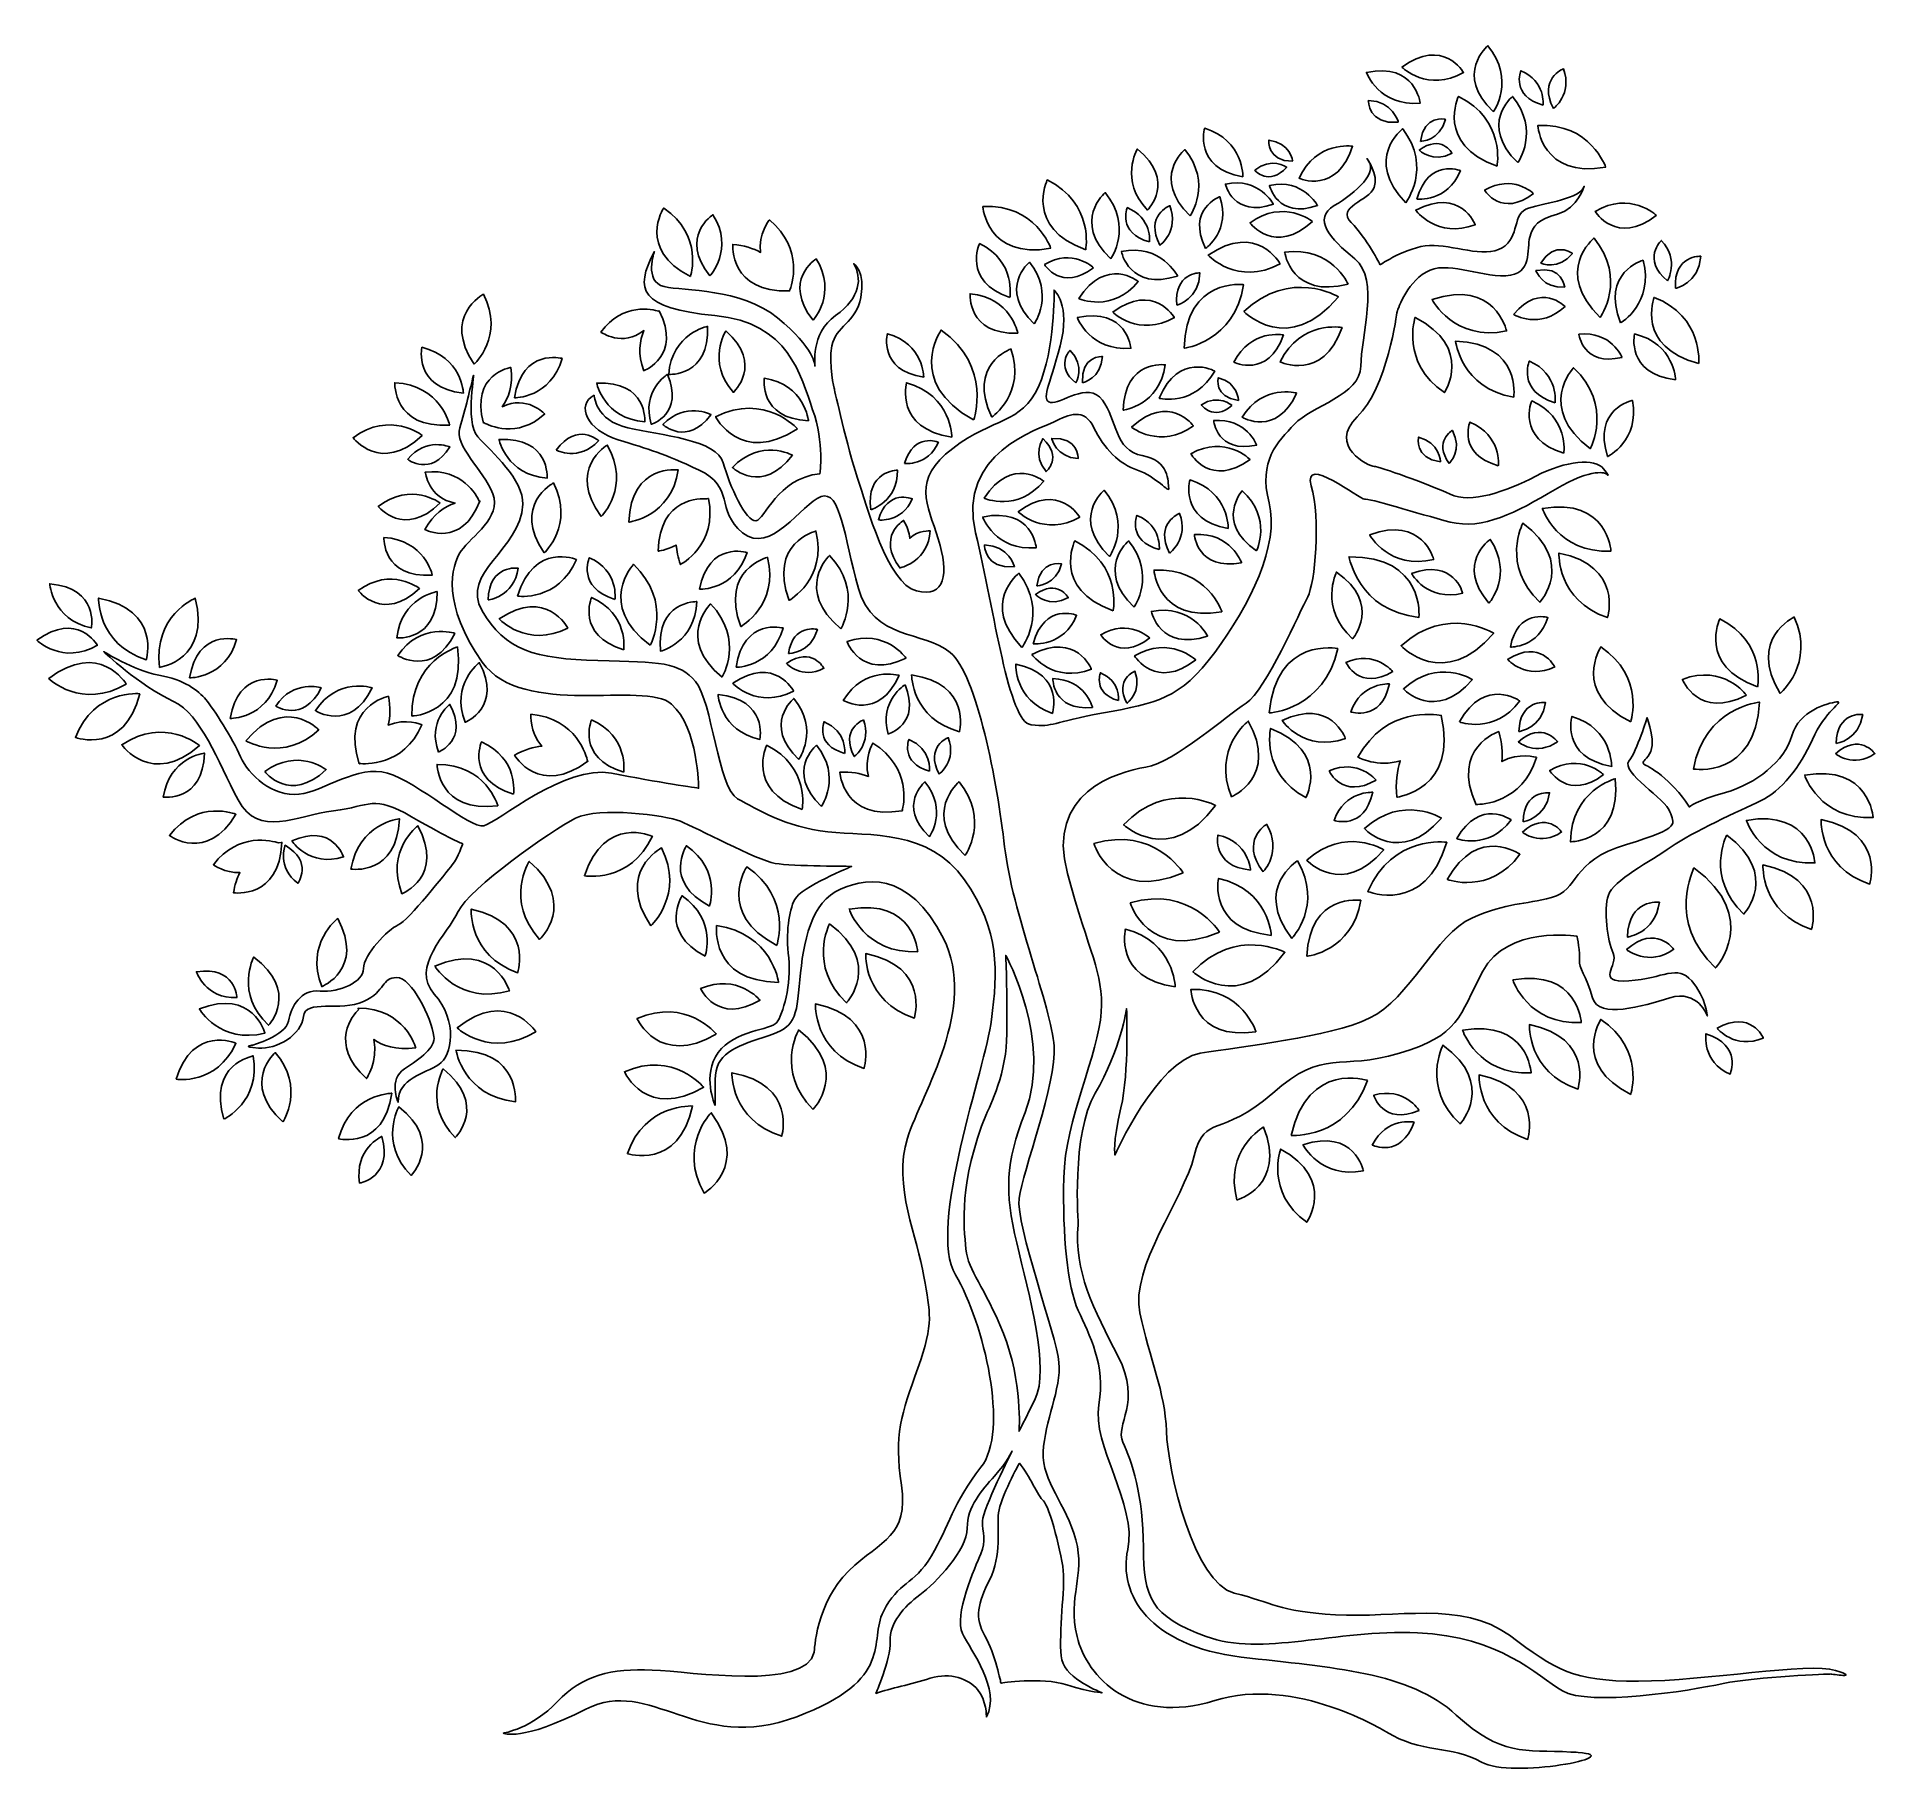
# Model space of a CAD drawing. Header units: centimetres. Extents: x -11.2 to 11.3, y -10.6 to 10.6.
import ezdxf

# ---------------------------------------------------------------- set-up
doc = ezdxf.new("R2010")
doc.units = ezdxf.units.CM
doc.header["$MEASUREMENT"] = 0
doc.layers.add('Layer 1', color=7, linetype='Continuous')

msp = doc.modelspace()

# ---------------------------------------------------------------- linework, layer by layer
at = {"layer": 'Layer 1'}
for points, knots in [([(5.42103, 10.18863), (5.42103, 10.18863), (5.73551, 9.87595), (6.17041, 10.12209), (6.17041, 10.12209), (6.17041, 10.12209), (5.91816, 10.55526), (5.42103, 10.18863), (5.42103, 10.18863), (5.42103, 10.18863), (5.42103, 10.18863), (5.42103, 10.18863)], [0, 0, 0, 0, 0.25, 0.25, 0.25, 0.25, 0.5, 0.5, 0.5, 0.5, 1, 1, 1, 1]), ([(6.53226, 9.64425), (6.05371, 10.10415), (6.46667, 10.44959), (6.46667, 10.44959), (6.46667, 10.44959), (6.80658, 10.03358), (6.53226, 9.64425), (6.53226, 9.64425), (6.53226, 9.64425), (6.53226, 9.64425), (6.53226, 9.64425), (6.53226, 9.64425)], [0, 0, 0, 0, 0.25, 0.25, 0.25, 0.25, 0.5, 0.5, 0.5, 0.5, 1, 1, 1, 1]), ([(4.98939, 10.12394), (5.5941, 10.24896), (5.64183, 9.75), (5.64183, 9.75), (5.64183, 9.75), (5.14402, 9.70838), (4.98939, 10.12394), (4.98939, 10.12394), (4.98939, 10.12394), (4.98939, 10.12394), (4.98939, 10.12394), (4.98939, 10.12394)], [0, 0, 0, 0, 0.25, 0.25, 0.25, 0.25, 0.5, 0.5, 0.5, 0.5, 1, 1, 1, 1]), ([(7.13654, 9.72712), (7.13654, 9.72712), (7.17144, 10.01811), (6.86592, 10.14408), (6.86592, 10.14408), (6.86592, 10.14407), (6.74321, 9.83647), (7.13654, 9.72712), (7.13654, 9.72712), (7.13654, 9.72712), (7.13654, 9.72712), (7.13654, 9.72712)], [0, 0, 0, 0, 0.25, 0.25, 0.25, 0.25, 0.5, 0.5, 0.5, 0.5, 1, 1, 1, 1]), ([(7.26259, 9.6856), (7.0745, 10.04805), (7.38337, 10.1678), (7.38337, 10.1678), (7.38337, 10.1678), (7.49931, 9.85835), (7.26259, 9.6856), (7.26259, 9.6856), (7.26259, 9.6856), (7.26259, 9.6856), (7.26259, 9.6856), (7.26259, 9.6856)], [0, 0, 0, 0, 0.25, 0.25, 0.25, 0.25, 0.5, 0.5, 0.5, 0.5, 1, 1, 1, 1]), ([(5.37735, 9.52018), (5.37735, 9.52018), (5.31189, 9.77743), (5.0127, 9.78426), (5.0127, 9.78426), (5.0127, 9.78427), (5.00918, 9.48425), (5.37735, 9.52018), (5.37735, 9.52018), (5.37735, 9.52018), (5.37735, 9.52018), (5.37735, 9.52018)], [0, 0, 0, 0, 0.25, 0.25, 0.25, 0.25, 0.5, 0.5, 0.5, 0.5, 1, 1, 1, 1]), ([(6.577, 8.98544), (6.577, 8.98544), (6.68551, 9.54607), (6.10932, 9.8338), (6.10932, 9.8338), (6.10932, 9.8338), (5.82765, 9.25317), (6.577, 8.98544), (6.577, 8.98544), (6.577, 8.98544), (6.577, 8.98544), (6.577, 8.98544)], [0, 0, 0, 0, 0.25, 0.25, 0.25, 0.25, 0.5, 0.5, 0.5, 0.5, 1, 1, 1, 1]), ([(6.83007, 9.02782), (6.35149, 9.48777), (6.76435, 9.83316), (6.76435, 9.83316), (6.76435, 9.83316), (7.10431, 9.41726), (6.83007, 9.02782), (6.83007, 9.02782), (6.83007, 9.02782), (6.83007, 9.02782), (6.83007, 9.02782), (6.83007, 9.02782)], [0, 0, 0, 0, 0.25, 0.25, 0.25, 0.25, 0.5, 0.5, 0.5, 0.5, 1, 1, 1, 1]), ([(3.48836, 8.85407), (3.48836, 8.85407), (3.50135, 9.29727), (3.02428, 9.44621), (3.02428, 9.44621), (3.02431, 9.44621), (2.8809, 8.96594), (3.48836, 8.85407), (3.48836, 8.85407), (3.48836, 8.85407), (3.48836, 8.85407), (3.48836, 8.85407)], [0, 0, 0, 0, 0.25, 0.25, 0.25, 0.25, 0.5, 0.5, 0.5, 0.5, 1, 1, 1, 1]), ([(5.46723, 8.53874), (5.46723, 8.53874), (5.79145, 8.9608), (5.43093, 9.44084), (5.43093, 9.44084), (5.43093, 9.44084), (4.95405, 9.0742), (5.46723, 8.53874), (5.46723, 8.53874), (5.46723, 8.53874), (5.46723, 8.53874), (5.46723, 8.53874)], [0, 0, 0, 0, 0.25, 0.25, 0.25, 0.25, 0.5, 0.5, 0.5, 0.5, 1, 1, 1, 1]), ([(5.64881, 9.28682), (5.68802, 9.61477), (5.9489, 9.55426), (5.9489, 9.55426), (5.9489, 9.55426), (5.88564, 9.29465), (5.64881, 9.28682), (5.64881, 9.28682), (5.64881, 9.28682), (5.64881, 9.28682), (5.64881, 9.28682), (5.64881, 9.28682)], [0, 0, 0, 0, 0.25, 0.25, 0.25, 0.25, 0.5, 0.5, 0.5, 0.5, 1, 1, 1, 1]), ([(7.89875, 8.97168), (7.89875, 8.97168), (7.71635, 9.51289), (7.07312, 9.47865), (7.07312, 9.47865), (7.07309, 9.47864), (7.11484, 8.83457), (7.89875, 8.97168), (7.89875, 8.97168), (7.89875, 8.97168), (7.89875, 8.97168), (7.89875, 8.97168)], [0, 0, 0, 0, 0.25, 0.25, 0.25, 0.25, 0.5, 0.5, 0.5, 0.5, 1, 1, 1, 1]), ([(4.0951, 9.04412), (3.77525, 9.04468), (3.80382, 9.30262), (3.80382, 9.30262), (3.80382, 9.30262), (4.06079, 9.27116), (4.0951, 9.04412), (4.0951, 9.04412), (4.0951, 9.04412), (4.0951, 9.04412), (4.0951, 9.04412), (4.0951, 9.04412)], [0, 0, 0, 0, 0.25, 0.25, 0.25, 0.25, 0.5, 0.5, 0.5, 0.5, 1, 1, 1, 1]), ([(4.82146, 9.22769), (4.82146, 9.22769), (4.37942, 9.29685), (4.1704, 8.83756), (4.1704, 8.83756), (4.1704, 8.83756), (4.63305, 8.63338), (4.82146, 9.22769), (4.82146, 9.22769), (4.82146, 9.22769), (4.82146, 9.22769), (4.82146, 9.22769)], [0, 0, 0, 0, 0.25, 0.25, 0.25, 0.25, 0.5, 0.5, 0.5, 0.5, 1, 1, 1, 1]), ([(5.63106, 9.18107), (5.89771, 9.3758), (6.0313, 9.14358), (6.0313, 9.14358), (6.0313, 9.14358), (5.79804, 9.013), (5.63106, 9.18107), (5.63106, 9.18107), (5.63106, 9.18107), (5.63106, 9.18107), (5.63106, 9.18107), (5.63106, 9.18107)], [0, 0, 0, 0, 0.25, 0.25, 0.25, 0.25, 0.5, 0.5, 0.5, 0.5, 1, 1, 1, 1]), ([(5.22979, -10.04628), (5.65532, -10.31039), (6.02232, -10.20776), (6.3893, -10.41326), (6.3893, -10.41326), (6.75617, -10.61871), (8.19458, -10.33984), (7.56339, -10.29584), (7.56339, -10.29584), (7.53317, -10.2937), (7.50373, -10.29195), (7.47512, -10.2905), (7.47512, -10.2905), (6.90484, -10.26153), (6.62605, -10.34389), (6.08106, -9.84089), (6.08106, -9.84089), (5.50869, -9.31246), (4.58394, -9.26841), (3.46848, -9.13633), (3.46848, -9.13633), (2.353, -9.00428), (1.97141, -8.37319), (2.08892, -7.83011), (2.08892, -7.83011), (2.20629, -7.28705), (1.64852, -6.55318), (1.73671, -6.06883), (1.73671, -6.06883), (1.82471, -5.58454), (1.61929, -5.21767), (1.48715, -4.92411), (1.48715, -4.92411), (1.35507, -4.63055), (1.29631, -4.01413), (1.31102, -3.30968), (1.31102, -3.30968), (1.32568, -2.60517), (1.73673, -1.7979), (1.76602, -1.2989), (1.76602, -1.2989), (1.79539, -0.7999), (1.61931, -0.59439), (1.35496, 0.38896), (1.35496, 0.38896), (1.09075, 1.37226), (1.95686, 1.62184), (2.30907, 1.68052), (2.30907, 1.68052), (2.66136, 1.73918), (3.29237, 2.3116), (3.52729, 2.45839), (3.52729, 2.45839), (3.76208, 2.60518), (4.18764, 3.58853), (4.27574, 3.75003), (4.27574, 3.75003), (4.36387, 3.91145), (4.43729, 4.70399), (4.31979, 5.10025), (4.31979, 5.10025), (4.20242, 5.49654), (4.92158, 4.92417), (4.96559, 4.9388), (4.96559, 4.9388), (5.00954, 4.95351), (5.61139, 4.76267), (6.00773, 4.65993), (6.00773, 4.65993), (6.40389, 4.55717), (6.81495, 4.77738), (7.28461, 5.05622), (7.28461, 5.05622), (7.75425, 5.33509), (7.90104, 5.24701), (7.90104, 5.24701), (7.90104, 5.24701), (7.90104, 5.24701), (7.97441, 5.17364), (7.87162, 5.30572), (7.87162, 5.30572), (7.76896, 5.4378), (7.41675, 5.40843), (7.04974, 5.21767), (7.04974, 5.21767), (6.68287, 5.02688), (6.25723, 4.88009), (6.00773, 4.99754), (6.00773, 4.99754), (5.75823, 5.11496), (5.14175, 5.3351), (5.08301, 5.3351), (5.08301, 5.3351), (5.0243, 5.3351), (4.51058, 5.5846), (4.87753, 5.93689), (4.87753, 5.93689), (5.2444, 6.2891), (5.36182, 7.21377), (5.36182, 7.21377), (5.36182, 7.21377), (5.36182, 7.21377), (5.46461, 7.55133), (5.71417, 7.69812), (5.71417, 7.69812), (5.96362, 7.84491), (6.34523, 7.63941), (6.68289, 7.65407), (6.68289, 7.65407), (7.02039, 7.66878), (6.93239, 7.97699), (6.97639, 8.12378), (6.97639, 8.12378), (7.02034, 8.27057), (7.06444, 8.32923), (7.31392, 8.40265), (7.31392, 8.40265), (7.56342, 8.47607), (7.63684, 8.74015), (7.63684, 8.74015), (7.63684, 8.74015), (7.59289, 8.59336), (7.16723, 8.5347), (6.9617, 8.47602), (6.9617, 8.47602), (6.7562, 8.41731), (6.85899, 8.12381), (6.63878, 7.99165), (6.63878, 7.99165), (6.41867, 7.8596), (6.03699, 8.0357), (5.75825, 8.02102), (5.75825, 8.02102), (5.47933, 8.00639), (5.15646, 7.78623), (5.15646, 7.78623), (5.15646, 7.78623), (5.15646, 7.78623), (4.99491, 8.1091), (4.80419, 8.29989), (4.80419, 8.29989), (4.61345, 8.49068), (5.0244, 8.5641), (5.08303, 8.72553), (5.08303, 8.72553), (5.14174, 8.88701), (4.9949, 9.0778), (4.9949, 9.0778), (4.9949, 9.0778), (5.15638, 8.91632), (4.86282, 8.66682), (4.59874, 8.5054), (4.59874, 8.5054), (4.33453, 8.34395), (4.53995, 8.10911), (4.84824, 7.8596), (4.84824, 7.8596), (5.15645, 7.61004), (4.92161, 6.90559), (4.92161, 6.5533), (4.92161, 6.5533), (4.92161, 6.20109), (4.31982, 6.06901), (4.11439, 5.84885), (4.11439, 5.84885), (3.90884, 5.62864), (3.67399, 5.4085), (3.80612, 4.89487), (3.80612, 4.89487), (3.93825, 4.38115), (3.57125, 3.64731), (3.14567, 3.07488), (3.14567, 3.07488), (2.72014, 2.50245), (2.44119, 2.45845), (1.7954, 2.34103), (1.7954, 2.34103), (1.14955, 2.22366), (1.19368, 2.16495), (0.91481, 2.19424), (0.91481, 2.19424), (0.63589, 2.22361), (0.47446, 3.55923), (0.23967, 4.52794), (0.23967, 4.52794), (0.00483, 5.49658), (1.0176, 5.79016), (1.19368, 5.87821), (1.19368, 5.87821), (1.36976, 5.96629), (1.56055, 6.05429), (1.67803, 5.80479), (1.67803, 5.80479), (1.7954, 5.55523), (1.98619, 5.3645), (2.20632, 5.29115), (2.20632, 5.29115), (2.42653, 5.21773), (2.60261, 4.99759), (2.58796, 5.07102), (2.58796, 5.07102), (2.57325, 5.14431), (2.60259, 5.40852), (2.26498, 5.46723), (2.26498, 5.46723), (1.92745, 5.52594), (1.95687, 5.90752), (1.78069, 6.14237), (1.78069, 6.14237), (1.6045, 6.37716), (1.26711, 6.08366), (1.14963, 6.113), (1.14963, 6.113), (1.03218, 6.14242), (1.13502, 6.30379), (1.26711, 6.8028), (1.26711, 6.8028), (1.39914, 7.30186), (1.19369, 7.47802), (1.19369, 7.47802), (1.19369, 7.47802), (1.19369, 7.47802), (1.20832, 6.7588), (1.0029, 6.3038), (1.0029, 6.3038), (0.79735, 5.84885), (0.45984, 5.93693), (-0.03921, 5.55529), (-0.03921, 5.55529), (-0.53821, 5.17365), (-0.34742, 4.88015), (-0.21532, 4.45452), (-0.21532, 4.45452), (-0.08324, 4.02894), (-0.12729, 3.73538), (-0.47953, 3.82344), (-0.47953, 3.82344), (-0.83182, 3.91149), (-1.08132, 4.85082), (-1.19875, 5.20308), (-1.19875, 5.20308), (-1.31612, 5.55529), (-1.47762, 6.27446), (-1.47762, 6.27446), (-1.47762, 6.27446), (-1.47762, 6.27446), (-1.55091, 6.56804), (-1.50696, 6.80283), (-1.50696, 6.80283), (-1.46296, 7.0377), (-1.2134, 7.08175), (-1.15469, 7.38997), (-1.15469, 7.38997), (-1.09603, 7.69813), (-1.24274, 7.80092), (-1.24274, 7.80092), (-1.24274, 7.80092), (-1.14008, 7.62479), (-1.15469, 7.38997), (-1.46295, 7.16978), (-1.46295, 7.16978), (-1.77116, 6.9497), (-1.71245, 6.55335), (-1.71245, 6.55335), (-1.71245, 6.55335), (-1.71245, 6.55335), (-1.71245, 6.77356), (-2.1674, 7.14049), (-2.1674, 7.14049), (-2.62246, 7.50744), (-3.29746, 7.46336), (-3.54696, 7.52207), (-3.54696, 7.52207), (-3.79646, 7.58078), (-3.66446, 7.94771), (-3.66446, 7.94771), (-3.66446, 7.94771), (-3.91391, 7.47807), (-3.84059, 7.25799), (-2.93059, 7.16997), (-2.93059, 7.16997), (-2.02061, 7.08189), (-1.88853, 6.43607), (-1.74179, 6.02512), (-1.74179, 6.02512), (-1.595, 5.61414), (-1.65366, 5.24724), (-1.65366, 5.24724), (-1.65366, 5.24724), (-2.18201, 5.18853), (-2.31414, 4.68947), (-2.43156, 4.67481), (-2.43156, 4.67481), (-2.54898, 4.6601), (-2.75448, 5.10045), (-2.82777, 5.37932), (-2.82777, 5.37932), (-2.90114, 5.65819), (-3.59104, 5.7169), (-3.98728, 5.8049), (-3.98728, 5.8049), (-4.38357, 5.89298), (-4.3982, 6.20125), (-4.3982, 6.20125), (-4.3982, 6.20125), (-4.61833, 6.08383), (-4.48633, 5.77561), (-4.1047, 5.65819), (-4.1047, 5.65819), (-3.72312, 5.54077), (-3.56164, 5.49674), (-3.1214, 5.29127), (-3.1214, 5.29127), (-2.68111, 5.08582), (-2.93056, 4.8069), (-2.593, 4.52805), (-2.593, 4.52805), (-2.25542, 4.24926), (-1.87386, 4.88034), (-1.63899, 4.96842), (-1.63899, 4.96842), (-1.40415, 5.05642), (-1.36012, 4.48405), (-1.18393, 3.85294), (-1.18393, 3.85294), (-1.0079, 3.22186), (-0.39137, 3.33922), (-0.06855, 3.07506), (-0.06855, 3.07506), (0.25424, 2.8109), (0.50382, 1.49002), (0.59193, 0.71212), (0.59193, 0.71212), (0.67998, -0.06576), (1.16436, -1.25461), (1.19372, -1.70961), (1.19372, -1.70961), (1.22301, -2.16459), (0.81208, -3.23596), (0.76801, -3.55881), (0.76801, -3.55881), (0.72396, -3.88173), (1.22301, -5.23204), (1.25241, -5.55488), (1.25241, -5.55488), (1.28183, -5.8778), (1.07628, -6.2741), (1.06162, -6.64107), (1.06162, -6.64107), (1.04686, -7.00799), (1.34041, -7.27215), (1.45778, -7.71245), (1.45778, -7.71245), (1.57526, -8.1528), (1.35502, -8.38759), (1.47249, -8.88667), (1.47249, -8.88667), (1.58986, -9.38567), (2.16234, -9.97273), (3.14569, -9.66452), (3.14569, -9.66452), (4.1291, -9.35643), (5.22979, -10.04628), (5.22979, -10.04628), (5.22979, -10.04628), (5.22979, -10.04628), (5.22979, -10.04628), (5.22979, -10.04628)], [0, 0, 0, 0, 0.01075269, 0.01075269, 0.01075269, 0.01075269, 0.02150538, 0.02150538, 0.02150538, 0.02150538, 0.03225806, 0.03225806, 0.03225806, 0.03225806, 0.04301075, 0.04301075, 0.04301075, 0.04301075, 0.05376344, 0.05376344, 0.05376344, 0.05376344, 0.06451613, 0.06451613, 0.06451613, 0.06451613, 0.07526882, 0.07526882, 0.07526882, 0.07526882, 0.08602151, 0.08602151, 0.08602151, 0.08602151, 0.09677419, 0.09677419, 0.09677419, 0.09677419, 0.10752688, 0.10752688, 0.10752688, 0.10752688, 0.11827957, 0.11827957, 0.11827957, 0.11827957, 0.12903226, 0.12903226, 0.12903226, 0.12903226, 0.13978495, 0.13978495, 0.13978495, 0.13978495, 0.15053763, 0.15053763, 0.15053763, 0.15053763, 0.16129032, 0.16129032, 0.16129032, 0.16129032, 0.17204301, 0.17204301, 0.17204301, 0.17204301, 0.1827957, 0.1827957, 0.1827957, 0.1827957, 0.19354839, 0.19354839, 0.19354839, 0.19354839, 0.20430108, 0.20430108, 0.20430108, 0.20430108, 0.21505376, 0.21505376, 0.21505376, 0.21505376, 0.22580645, 0.22580645, 0.22580645, 0.22580645, 0.23655914, 0.23655914, 0.23655914, 0.23655914, 0.24731183, 0.24731183, 0.24731183, 0.24731183, 0.25806452, 0.25806452, 0.25806452, 0.25806452, 0.2688172, 0.2688172, 0.2688172, 0.2688172, 0.27956989, 0.27956989, 0.27956989, 0.27956989, 0.29032258, 0.29032258, 0.29032258, 0.29032258, 0.30107527, 0.30107527, 0.30107527, 0.30107527, 0.31182796, 0.31182796, 0.31182796, 0.31182796, 0.32258065, 0.32258065, 0.32258065, 0.32258065, 0.33333333, 0.33333333, 0.33333333, 0.33333333, 0.34408602, 0.34408602, 0.34408602, 0.34408602, 0.35483871, 0.35483871, 0.35483871, 0.35483871, 0.3655914, 0.3655914, 0.3655914, 0.3655914, 0.37634409, 0.37634409, 0.37634409, 0.37634409, 0.38709677, 0.38709677, 0.38709677, 0.38709677, 0.39784946, 0.39784946, 0.39784946, 0.39784946, 0.40860215, 0.40860215, 0.40860215, 0.40860215, 0.41935484, 0.41935484, 0.41935484, 0.41935484, 0.43010753, 0.43010753, 0.43010753, 0.43010753, 0.44086022, 0.44086022, 0.44086022, 0.44086022, 0.4516129, 0.4516129, 0.4516129, 0.4516129, 0.46236559, 0.46236559, 0.46236559, 0.46236559, 0.47311828, 0.47311828, 0.47311828, 0.47311828, 0.48387097, 0.48387097, 0.48387097, 0.48387097, 0.49462366, 0.49462366, 0.49462366, 0.49462366, 0.50537634, 0.50537634, 0.50537634, 0.50537634, 0.51612903, 0.51612903, 0.51612903, 0.51612903, 0.52688172, 0.52688172, 0.52688172, 0.52688172, 0.53763441, 0.53763441, 0.53763441, 0.53763441, 0.5483871, 0.5483871, 0.5483871, 0.5483871, 0.55913978, 0.55913978, 0.55913978, 0.55913978, 0.56989247, 0.56989247, 0.56989247, 0.56989247, 0.58064516, 0.58064516, 0.58064516, 0.58064516, 0.59139785, 0.59139785, 0.59139785, 0.59139785, 0.60215054, 0.60215054, 0.60215054, 0.60215054, 0.61290323, 0.61290323, 0.61290323, 0.61290323, 0.62365591, 0.62365591, 0.62365591, 0.62365591, 0.6344086, 0.6344086, 0.6344086, 0.6344086, 0.64516129, 0.64516129, 0.64516129, 0.64516129, 0.65591398, 0.65591398, 0.65591398, 0.65591398, 0.66666667, 0.66666667, 0.66666667, 0.66666667, 0.67741935, 0.67741935, 0.67741935, 0.67741935, 0.68817204, 0.68817204, 0.68817204, 0.68817204, 0.69892473, 0.69892473, 0.69892473, 0.69892473, 0.70967742, 0.70967742, 0.70967742, 0.70967742, 0.72043011, 0.72043011, 0.72043011, 0.72043011, 0.7311828, 0.7311828, 0.7311828, 0.7311828, 0.74193548, 0.74193548, 0.74193548, 0.74193548, 0.75268817, 0.75268817, 0.75268817, 0.75268817, 0.76344086, 0.76344086, 0.76344086, 0.76344086, 0.77419355, 0.77419355, 0.77419355, 0.77419355, 0.78494624, 0.78494624, 0.78494624, 0.78494624, 0.79569892, 0.79569892, 0.79569892, 0.79569892, 0.80645161, 0.80645161, 0.80645161, 0.80645161, 0.8172043, 0.8172043, 0.8172043, 0.8172043, 0.82795699, 0.82795699, 0.82795699, 0.82795699, 0.83870968, 0.83870968, 0.83870968, 0.83870968, 0.84946237, 0.84946237, 0.84946237, 0.84946237, 0.86021505, 0.86021505, 0.86021505, 0.86021505, 0.87096774, 0.87096774, 0.87096774, 0.87096774, 0.88172043, 0.88172043, 0.88172043, 0.88172043, 0.89247312, 0.89247312, 0.89247312, 0.89247312, 0.90322581, 0.90322581, 0.90322581, 0.90322581, 0.91397849, 0.91397849, 0.91397849, 0.91397849, 0.92473118, 0.92473118, 0.92473118, 0.92473118, 0.93548387, 0.93548387, 0.93548387, 0.93548387, 0.94623656, 0.94623656, 0.94623656, 0.94623656, 0.95698925, 0.95698925, 0.95698925, 0.95698925, 0.96774194, 0.96774194, 0.96774194, 0.96774194, 0.97849462, 0.97849462, 0.97849462, 0.97849462, 1, 1, 1, 1]), ([(2.20487, 9.19385), (2.68469, 8.80494), (2.32893, 8.45183), (2.32893, 8.45183), (2.32893, 8.45183), (1.98132, 8.81084), (2.20487, 9.19385), (2.20487, 9.19385), (2.20487, 9.19385), (2.20487, 9.19385), (2.20487, 9.19385), (2.20487, 9.19385)], [0, 0, 0, 0, 0.25, 0.25, 0.25, 0.25, 0.5, 0.5, 0.5, 0.5, 1, 1, 1, 1]), ([(2.84696, 8.38208), (2.36841, 8.84198), (2.7814, 9.18745), (2.7814, 9.18745), (2.7814, 9.18745), (3.12128, 8.77144), (2.84696, 8.38208), (2.84696, 8.38208), (2.84696, 8.38208), (2.84696, 8.38208), (2.84696, 8.38208), (2.84696, 8.38208)], [0, 0, 0, 0, 0.25, 0.25, 0.25, 0.25, 0.5, 0.5, 0.5, 0.5, 1, 1, 1, 1]), ([(4.02067, 8.97168), (4.02067, 8.97168), (3.83102, 9.10119), (3.633, 8.93453), (3.633, 8.93453), (3.63301, 8.93453), (3.80234, 8.73789), (4.02067, 8.97168), (4.02067, 8.97168), (4.02067, 8.97168), (4.02067, 8.97168), (4.02067, 8.97168)], [0, 0, 0, 0, 0.25, 0.25, 0.25, 0.25, 0.5, 0.5, 0.5, 0.5, 1, 1, 1, 1]), ([(5.60365, 8.5843), (5.74076, 9.0851), (6.13255, 8.93056), (6.13255, 8.93056), (6.13255, 8.93056), (5.97383, 8.54149), (5.60365, 8.5843), (5.60365, 8.5843), (5.60365, 8.5843), (5.60365, 8.5843), (5.60365, 8.5843), (5.60365, 8.5843)], [0, 0, 0, 0, 0.25, 0.25, 0.25, 0.25, 0.5, 0.5, 0.5, 0.5, 1, 1, 1, 1]), ([(1.57743, 7.96973), (0.8281, 8.23741), (1.10983, 8.81801), (1.10983, 8.81801), (1.10983, 8.81801), (1.68596, 8.53035), (1.57743, 7.96973), (1.57743, 7.96973), (1.57743, 7.96973), (1.57743, 7.96973), (1.57743, 7.96973), (1.57743, 7.96973)], [0, 0, 0, 0, 0.25, 0.25, 0.25, 0.25, 0.5, 0.5, 0.5, 0.5, 1, 1, 1, 1]), ([(3.85944, 8.5217), (3.3666, 8.35573), (3.27614, 8.76774), (3.27614, 8.76774), (3.27614, 8.76774), (3.68825, 8.85322), (3.85944, 8.5217), (3.85944, 8.5217), (3.85944, 8.5217), (3.85944, 8.5217), (3.85944, 8.5217), (3.85944, 8.5217)], [0, 0, 0, 0, 0.25, 0.25, 0.25, 0.25, 0.5, 0.5, 0.5, 0.5, 1, 1, 1, 1]), ([(4.39556, 8.50548), (3.90264, 8.33945), (3.81218, 8.75138), (3.81218, 8.75138), (3.81218, 8.75138), (4.22427, 8.83703), (4.39556, 8.50548), (4.39556, 8.50548), (4.39556, 8.50548), (4.39556, 8.50548), (4.39556, 8.50548), (4.39556, 8.50548)], [0, 0, 0, 0, 0.25, 0.25, 0.25, 0.25, 0.5, 0.5, 0.5, 0.5, 1, 1, 1, 1]), ([(7.02002, 8.65359), (7.02002, 8.65359), (6.76544, 8.89526), (6.42579, 8.69203), (6.42579, 8.69203), (6.42579, 8.69204), (6.63338, 8.35393), (7.02002, 8.65359), (7.02002, 8.65359), (7.02002, 8.65359), (7.02002, 8.65359), (7.02002, 8.65359)], [0, 0, 0, 0, 0.25, 0.25, 0.25, 0.25, 0.5, 0.5, 0.5, 0.5, 1, 1, 1, 1]), ([(1.88178, 7.8581), (1.88178, 7.8581), (2.15607, 8.24751), (1.81611, 8.66344), (1.81611, 8.66344), (1.81611, 8.66346), (1.40334, 8.31805), (1.88178, 7.8581), (1.88178, 7.8581), (1.88178, 7.8581), (1.88178, 7.8581), (1.88178, 7.8581)], [0, 0, 0, 0, 0.25, 0.25, 0.25, 0.25, 0.5, 0.5, 0.5, 0.5, 1, 1, 1, 1]), ([(3.035, 7.98616), (3.035, 7.98616), (3.34895, 8.20555), (3.20589, 8.61293), (3.20589, 8.61293), (3.20589, 8.61293), (2.79912, 8.46489), (3.035, 7.98616), (3.035, 7.98616), (3.035, 7.98616), (3.035, 7.98616), (3.035, 7.98616)], [0, 0, 0, 0, 0.25, 0.25, 0.25, 0.25, 0.5, 0.5, 0.5, 0.5, 1, 1, 1, 1]), ([(4.33333, 8.31429), (4.33333, 8.31429), (3.98313, 8.59266), (3.57458, 8.29646), (3.57458, 8.29646), (3.57459, 8.29646), (3.87611, 7.89051), (4.33333, 8.31429), (4.33333, 8.31429), (4.33333, 8.31429), (4.33333, 8.31429), (4.33333, 8.31429)], [0, 0, 0, 0, 0.25, 0.25, 0.25, 0.25, 0.5, 0.5, 0.5, 0.5, 1, 1, 1, 1]), ([(5.58825, 8.45108), (6.13067, 8.73527), (6.31212, 8.27278), (6.31212, 8.27278), (6.31212, 8.27278), (5.84863, 8.09702), (5.58825, 8.45108), (5.58825, 8.45108), (5.58825, 8.45108), (5.58825, 8.45108), (5.58825, 8.45108), (5.58825, 8.45108)], [0, 0, 0, 0, 0.25, 0.25, 0.25, 0.25, 0.5, 0.5, 0.5, 0.5, 1, 1, 1, 1]), ([(8.51343, 8.38674), (8.51343, 8.38674), (8.19482, 8.6894), (7.76947, 8.43495), (7.76947, 8.43495), (7.7695, 8.43494), (8.02932, 8.01158), (8.51343, 8.38674), (8.51343, 8.38674), (8.51343, 8.38674), (8.51343, 8.38674), (8.51343, 8.38674)], [0, 0, 0, 0, 0.25, 0.25, 0.25, 0.25, 0.5, 0.5, 0.5, 0.5, 1, 1, 1, 1]), ([(-3.22674, 7.64238), (-3.87976, 7.97811), (-3.5517, 8.47513), (-3.5517, 8.47513), (-3.5517, 8.47513), (-3.05958, 8.14202), (-3.22674, 7.64238), (-3.22674, 7.64238), (-3.22674, 7.64238), (-3.22674, 7.64238), (-3.22674, 7.64238), (-3.22674, 7.64238)], [0, 0, 0, 0, 0.25, 0.25, 0.25, 0.25, 0.5, 0.5, 0.5, 0.5, 1, 1, 1, 1]), ([(-2.99023, 7.65051), (-2.99023, 7.65051), (-2.69212, 7.97349), (-2.95255, 8.3951), (-2.95255, 8.3951), (-2.95255, 8.39512), (-3.37215, 8.12924), (-2.99023, 7.65051), (-2.99023, 7.65051), (-2.99023, 7.65051), (-2.99023, 7.65051), (-2.99023, 7.65051)], [0, 0, 0, 0, 0.25, 0.25, 0.25, 0.25, 0.5, 0.5, 0.5, 0.5, 1, 1, 1, 1]), ([(-2.02069, 7.47562), (-2.01971, 7.47168), (-2.01929, 7.46959), (-2.01929, 7.46959), (-2.01929, 7.46959), (-2.75309, 7.43922), (-2.71311, 8.03342), (-2.71311, 8.03342), (-2.71311, 8.03342), (-2.57539, 8.02255), (-2.46432, 7.9863), (-2.37473, 7.93703), (-2.37473, 7.93703), (-2.40495, 8.15994), (-2.26731, 8.33094), (-2.26731, 8.33094), (-2.26731, 8.33094), (-1.83389, 7.97362), (-2.00114, 7.52364), (-2.02069, 7.47562), (-2.02069, 7.47562), (-2.02069, 7.47562), (-2.02069, 7.47562), (-2.02069, 7.47562)], [0, 0, 0, 0, 0.14285714, 0.14285714, 0.14285714, 0.14285714, 0.28571429, 0.28571429, 0.28571429, 0.28571429, 0.42857143, 0.42857143, 0.42857143, 0.42857143, 0.57142857, 0.57142857, 0.57142857, 0.57142857, 0.71428571, 0.71428571, 0.71428571, 0.71428571, 1, 1, 1, 1]), ([(1.15373, 7.98677), (0.3699, 7.84966), (0.32815, 8.49366), (0.32815, 8.49366), (0.32815, 8.49366), (0.97138, 8.52792), (1.15373, 7.98677), (1.15373, 7.98677), (1.15373, 7.98677), (1.15373, 7.98677), (1.15373, 7.98677), (1.15373, 7.98677)], [0, 0, 0, 0, 0.25, 0.25, 0.25, 0.25, 0.5, 0.5, 0.5, 0.5, 1, 1, 1, 1]), ([(2.35266, 8.0645), (2.35266, 8.0645), (2.38745, 8.35549), (2.08199, 8.48148), (2.08199, 8.48148), (2.08202, 8.48146), (1.95925, 8.17383), (2.35266, 8.0645), (2.35266, 8.0645), (2.35266, 8.0645), (2.35266, 8.0645), (2.35266, 8.0645)], [0, 0, 0, 0, 0.25, 0.25, 0.25, 0.25, 0.5, 0.5, 0.5, 0.5, 1, 1, 1, 1]), ([(2.47866, 8.02299), (2.47866, 8.02299), (2.71536, 8.19574), (2.59944, 8.50519), (2.59944, 8.50519), (2.59944, 8.50519), (2.29056, 8.38549), (2.47866, 8.02299), (2.47866, 8.02299), (2.47866, 8.02299), (2.47866, 8.02299), (2.47866, 8.02299)], [0, 0, 0, 0, 0.25, 0.25, 0.25, 0.25, 0.5, 0.5, 0.5, 0.5, 1, 1, 1, 1]), ([(3.06579, 7.90218), (3.66195, 8.31324), (3.94106, 7.79653), (3.94106, 7.79653), (3.94106, 7.79653), (3.42221, 7.52393), (3.06579, 7.90218), (3.06579, 7.90218), (3.06579, 7.90218), (3.06579, 7.90218), (3.06579, 7.90218), (3.06579, 7.90218)], [0, 0, 0, 0, 0.25, 0.25, 0.25, 0.25, 0.5, 0.5, 0.5, 0.5, 1, 1, 1, 1]), ([(7.83099, 7.14608), (7.25941, 7.69961), (7.7559, 8.11186), (7.7559, 8.11186), (7.7559, 8.11186), (8.16164, 7.61169), (7.83099, 7.14608), (7.83099, 7.14608), (7.83099, 7.14608), (7.83099, 7.14608), (7.83099, 7.14608), (7.83099, 7.14608)], [0, 0, 0, 0, 0.25, 0.25, 0.25, 0.25, 0.5, 0.5, 0.5, 0.5, 1, 1, 1, 1]), ([(0.65502, 7.38756), (0.65502, 7.38756), (0.73617, 7.82349), (0.28773, 8.0441), (0.28773, 8.0441), (0.28772, 8.0441), (0.07201, 7.59161), (0.65502, 7.38756), (0.65502, 7.38756), (0.65502, 7.38756), (0.65502, 7.38756), (0.65502, 7.38756)], [0, 0, 0, 0, 0.25, 0.25, 0.25, 0.25, 0.5, 0.5, 0.5, 0.5, 1, 1, 1, 1]), ([(1.67139, 7.75073), (1.67139, 7.75073), (1.41681, 7.99245), (1.07714, 7.78923), (1.07714, 7.78923), (1.07713, 7.78923), (1.28472, 7.45112), (1.67139, 7.75073), (1.67139, 7.75073), (1.67139, 7.75073), (1.67139, 7.75073), (1.67139, 7.75073)], [0, 0, 0, 0, 0.25, 0.25, 0.25, 0.25, 0.5, 0.5, 0.5, 0.5, 1, 1, 1, 1]), ([(1.49417, 7.37465), (1.49417, 7.37465), (1.90031, 7.19653), (2.21691, 7.58312), (2.21691, 7.58312), (2.2169, 7.58312), (1.82522, 7.89593), (1.49417, 7.37465), (1.49417, 7.37465), (1.49417, 7.37465), (1.49417, 7.37465), (1.49417, 7.37465)], [0, 0, 0, 0, 0.25, 0.25, 0.25, 0.25, 0.5, 0.5, 0.5, 0.5, 1, 1, 1, 1]), ([(2.69371, 7.64974), (2.1098, 7.46236), (2.01003, 7.94975), (2.01003, 7.94975), (2.01003, 7.94975), (2.49736, 8.04368), (2.69371, 7.64974), (2.69371, 7.64974), (2.69371, 7.64974), (2.69371, 7.64974), (2.69371, 7.64974), (2.69371, 7.64974)], [0, 0, 0, 0, 0.25, 0.25, 0.25, 0.25, 0.5, 0.5, 0.5, 0.5, 1, 1, 1, 1]), ([(4.76643, 7.55232), (4.08248, 7.37021), (3.9958, 7.93784), (3.9958, 7.93784), (3.9958, 7.93784), (4.56315, 8.0178), (4.76643, 7.55232), (4.76643, 7.55232), (4.76643, 7.55232), (4.76643, 7.55232), (4.76643, 7.55232), (4.76643, 7.55232)], [0, 0, 0, 0, 0.25, 0.25, 0.25, 0.25, 0.5, 0.5, 0.5, 0.5, 1, 1, 1, 1]), ([(7.11048, 7.80418), (7.11048, 7.80418), (7.32937, 7.71348), (7.49434, 7.92369), (7.49434, 7.92369), (7.49434, 7.92369), (7.28182, 8.08657), (7.11048, 7.80418), (7.11048, 7.80418), (7.11048, 7.80418), (7.11048, 7.80418), (7.11048, 7.80418)], [0, 0, 0, 0, 0.25, 0.25, 0.25, 0.25, 0.5, 0.5, 0.5, 0.5, 1, 1, 1, 1]), ([(8.64726, 7.59005), (8.3342, 7.85228), (8.57312, 8.08157), (8.57312, 8.08157), (8.57312, 8.08157), (8.79918, 7.84058), (8.64726, 7.59005), (8.64726, 7.59005), (8.64726, 7.59005), (8.64726, 7.59005), (8.64726, 7.59005), (8.64726, 7.59005)], [0, 0, 0, 0, 0.25, 0.25, 0.25, 0.25, 0.5, 0.5, 0.5, 0.5, 1, 1, 1, 1]), ([(8.74476, 7.5002), (8.74476, 7.5002), (9.0317, 7.55963), (9.05406, 7.88932), (9.05406, 7.88932), (9.05406, 7.88929), (8.72338, 7.908), (8.74476, 7.5002), (8.74476, 7.5002), (8.74476, 7.5002), (8.74476, 7.5002), (8.74476, 7.5002)], [0, 0, 0, 0, 0.25, 0.25, 0.25, 0.25, 0.5, 0.5, 0.5, 0.5, 1, 1, 1, 1]), ([(-1.73555, 7.11301), (-1.73555, 7.11301), (-1.43755, 7.43599), (-1.69795, 7.85763), (-1.69795, 7.85763), (-1.69792, 7.85762), (-2.11761, 7.59166), (-1.73555, 7.11301), (-1.73555, 7.11301), (-1.73555, 7.11301), (-1.73555, 7.11301), (-1.73555, 7.11301)], [0, 0, 0, 0, 0.25, 0.25, 0.25, 0.25, 0.5, 0.5, 0.5, 0.5, 1, 1, 1, 1]), ([(0.95169, 7.06734), (0.50764, 7.49649), (0.89298, 7.81709), (0.89298, 7.81709), (0.89298, 7.81709), (1.20784, 7.42924), (0.95169, 7.06734), (0.95169, 7.06734), (0.95169, 7.06734), (0.95169, 7.06734), (0.95169, 7.06734), (0.95169, 7.06734)], [0, 0, 0, 0, 0.25, 0.25, 0.25, 0.25, 0.5, 0.5, 0.5, 0.5, 1, 1, 1, 1]), ([(2.68678, 7.29536), (2.68678, 7.29536), (2.96118, 7.3686), (2.96462, 7.68872), (2.96462, 7.68872), (2.96462, 7.68871), (2.64373, 7.68858), (2.68678, 7.29536), (2.68678, 7.29536), (2.68678, 7.29536), (2.68678, 7.29536), (2.68678, 7.29536)], [0, 0, 0, 0, 0.25, 0.25, 0.25, 0.25, 0.5, 0.5, 0.5, 0.5, 1, 1, 1, 1]), ([(4.64932, 7.39815), (4.64932, 7.39815), (4.06165, 7.74994), (3.50148, 7.218), (3.50148, 7.218), (3.50146, 7.21799), (4.04113, 6.66271), (4.64932, 7.39815), (4.64932, 7.39815), (4.64932, 7.39815), (4.64932, 7.39815), (4.64932, 7.39815)], [0, 0, 0, 0, 0.25, 0.25, 0.25, 0.25, 0.5, 0.5, 0.5, 0.5, 1, 1, 1, 1]), ([(7.05058, 7.7152), (7.37393, 7.78232), (7.39951, 7.51562), (7.39951, 7.51562), (7.39951, 7.51562), (7.13313, 7.49313), (7.05058, 7.7152), (7.05058, 7.7152), (7.05058, 7.7152), (7.05058, 7.7152), (7.05058, 7.7152), (7.05058, 7.7152)], [0, 0, 0, 0, 0.25, 0.25, 0.25, 0.25, 0.5, 0.5, 0.5, 0.5, 1, 1, 1, 1]), ([(8.07896, 7.08004), (8.07896, 7.08004), (8.48978, 7.32123), (8.35212, 7.84051), (8.35212, 7.84051), (8.35212, 7.8405), (7.83345, 7.69665), (8.07896, 7.08004), (8.07896, 7.08004), (8.07896, 7.08004), (8.07896, 7.08004), (8.07896, 7.08004)], [0, 0, 0, 0, 0.25, 0.25, 0.25, 0.25, 0.5, 0.5, 0.5, 0.5, 1, 1, 1, 1]), ([(-5.85498, 6.57736), (-5.85498, 6.57736), (-5.48292, 6.91989), (-5.74264, 7.4281), (-5.74264, 7.4281), (-5.74264, 7.4281), (-6.24886, 7.16209), (-5.85498, 6.57736), (-5.85498, 6.57736), (-5.85498, 6.57736), (-5.85498, 6.57736), (-5.85498, 6.57736)], [0, 0, 0, 0, 0.25, 0.25, 0.25, 0.25, 0.5, 0.5, 0.5, 0.5, 1, 1, 1, 1]), ([(0.75188, 6.95492), (0.13471, 6.93471), (0.17244, 7.43456), (0.17244, 7.43456), (0.17244, 7.43456), (0.6702, 7.39084), (0.75188, 6.95492), (0.75188, 6.95492), (0.75188, 6.95492), (0.75188, 6.95492), (0.75188, 6.95492), (0.75188, 6.95492)], [0, 0, 0, 0, 0.25, 0.25, 0.25, 0.25, 0.5, 0.5, 0.5, 0.5, 1, 1, 1, 1]), ([(1.9061, 7.21093), (2.4032, 7.57751), (2.65545, 7.14439), (2.65545, 7.14439), (2.65545, 7.14439), (2.22056, 6.89824), (1.9061, 7.21093), (1.9061, 7.21093), (1.9061, 7.21093), (1.9061, 7.21093), (1.9061, 7.21093), (1.9061, 7.21093)], [0, 0, 0, 0, 0.25, 0.25, 0.25, 0.25, 0.5, 0.5, 0.5, 0.5, 1, 1, 1, 1]), ([(2.77245, 6.77209), (2.77245, 6.77209), (3.39073, 6.84887), (3.49458, 7.54385), (3.49458, 7.54385), (3.4946, 7.54385), (2.79708, 7.63987), (2.77245, 6.77209), (2.77245, 6.77209), (2.77245, 6.77209), (2.77245, 6.77209), (2.77245, 6.77209)], [0, 0, 0, 0, 0.25, 0.25, 0.25, 0.25, 0.5, 0.5, 0.5, 0.5, 1, 1, 1, 1]), ([(5.78846, 7.36243), (6.55136, 7.62122), (6.6932, 6.98296), (6.6932, 6.98296), (6.6932, 6.98296), (6.05537, 6.84922), (5.78846, 7.36243), (5.78846, 7.36243), (5.78846, 7.36243), (5.78846, 7.36243), (5.78846, 7.36243), (5.78846, 7.36243)], [0, 0, 0, 0, 0.25, 0.25, 0.25, 0.25, 0.5, 0.5, 0.5, 0.5, 1, 1, 1, 1]), ([(6.77896, 7.1832), (6.77896, 7.1832), (7.09837, 6.99117), (7.40369, 7.27983), (7.40369, 7.27983), (7.40369, 7.27983), (7.11085, 7.58254), (6.77896, 7.1832), (6.77896, 7.1832), (6.77896, 7.1832), (6.77896, 7.1832), (6.77896, 7.1832)], [0, 0, 0, 0, 0.25, 0.25, 0.25, 0.25, 0.5, 0.5, 0.5, 0.5, 1, 1, 1, 1]), ([(-3.61573, 7.22283), (-3.68026, 7.2427), (-4.04861, 7.33549), (-4.3142, 6.96677), (-4.3142, 6.96677), (-4.3142, 6.96677), (-4.0503, 6.78148), (-3.79186, 6.98743), (-3.79186, 6.98743), (-3.84422, 6.86673), (-3.86917, 6.70253), (-3.79371, 6.49914), (-3.79371, 6.49914), (-3.79371, 6.49914), (-3.32598, 6.67911), (-3.60866, 7.22833), (-3.60866, 7.22833), (-3.60869, 7.22834), (-3.61126, 7.22641), (-3.61573, 7.22283), (-3.61573, 7.22283), (-3.61573, 7.22283), (-3.61573, 7.22283), (-3.61573, 7.22283)], [0, 0, 0, 0, 0.14285714, 0.14285714, 0.14285714, 0.14285714, 0.28571429, 0.28571429, 0.28571429, 0.28571429, 0.42857143, 0.42857143, 0.42857143, 0.42857143, 0.57142857, 0.57142857, 0.57142857, 0.57142857, 0.71428571, 0.71428571, 0.71428571, 0.71428571, 1, 1, 1, 1]), ([(1.47435, 7.14624), (2.07919, 7.27126), (2.12692, 6.77228), (2.12692, 6.77228), (2.12692, 6.77228), (1.629, 6.73068), (1.47435, 7.14624), (1.47435, 7.14624), (1.47435, 7.14624), (1.47435, 7.14624), (1.47435, 7.14624), (1.47435, 7.14624)], [0, 0, 0, 0, 0.25, 0.25, 0.25, 0.25, 0.5, 0.5, 0.5, 0.5, 1, 1, 1, 1]), ([(9.02889, 6.58715), (8.2585, 6.78638), (8.48671, 7.39), (8.48671, 7.39), (8.48671, 7.39), (9.08652, 7.15534), (9.02889, 6.58715), (9.02889, 6.58715), (9.02889, 6.58715), (9.02889, 6.58715), (9.02889, 6.58715), (9.02889, 6.58715)], [0, 0, 0, 0, 0.25, 0.25, 0.25, 0.25, 0.5, 0.5, 0.5, 0.5, 1, 1, 1, 1]), ([(-3.01785, 7.03863), (-3.01785, 7.03863), (-3.45269, 6.95211), (-3.49095, 6.45395), (-3.49095, 6.45395), (-3.49095, 6.45395), (-2.99084, 6.4216), (-3.01785, 7.03863), (-3.01785, 7.03863), (-3.01785, 7.03863), (-3.01785, 7.03863), (-3.01785, 7.03863)], [0, 0, 0, 0, 0.25, 0.25, 0.25, 0.25, 0.5, 0.5, 0.5, 0.5, 1, 1, 1, 1]), ([(-2.79555, 6.9827), (-2.79555, 6.9827), (-3.03619, 6.61011), (-2.7049, 6.23602), (-2.7049, 6.23602), (-2.7049, 6.23602), (-2.33361, 6.57281), (-2.79555, 6.9827), (-2.79555, 6.9827), (-2.79555, 6.9827), (-2.79555, 6.9827), (-2.79555, 6.9827)], [0, 0, 0, 0, 0.25, 0.25, 0.25, 0.25, 0.5, 0.5, 0.5, 0.5, 1, 1, 1, 1]), ([(0.2153, 5.90053), (0.2153, 5.90053), (0.44917, 6.54437), (-0.17935, 6.99344), (-0.17935, 6.99344), (-0.17935, 6.99341), (-0.62213, 6.35815), (0.2153, 5.90053), (0.2153, 5.90053), (0.2153, 5.90053), (0.2153, 5.90053), (0.2153, 5.90053)], [0, 0, 0, 0, 0.25, 0.25, 0.25, 0.25, 0.5, 0.5, 0.5, 0.5, 1, 1, 1, 1]), ([(3.98141, 6.9337), (3.79157, 6.40123), (3.3789, 6.60109), (3.3789, 6.60109), (3.3789, 6.60109), (3.58297, 7.01045), (3.98141, 6.9337), (3.98141, 6.9337), (3.98141, 6.9337), (3.98141, 6.9337), (3.98141, 6.9337), (3.98141, 6.9337)], [0, 0, 0, 0, 0.25, 0.25, 0.25, 0.25, 0.5, 0.5, 0.5, 0.5, 1, 1, 1, 1]), ([(4.69362, 7.02321), (4.45597, 6.35654), (3.93927, 6.60676), (3.93927, 6.60676), (3.93927, 6.60676), (4.19466, 7.11938), (4.69362, 7.02321), (4.69362, 7.02321), (4.69362, 7.02321), (4.69362, 7.02321), (4.69362, 7.02321), (4.69362, 7.02321)], [0, 0, 0, 0, 0.25, 0.25, 0.25, 0.25, 0.5, 0.5, 0.5, 0.5, 1, 1, 1, 1]), ([(5.58156, 7.14666), (5.58156, 7.14666), (5.39871, 6.59791), (5.93862, 6.23279), (5.93862, 6.23279), (5.93861, 6.23279), (6.29829, 6.77878), (5.58156, 7.14666), (5.58156, 7.14666), (5.58156, 7.14666), (5.58156, 7.14666), (5.58156, 7.14666)], [0, 0, 0, 0, 0.25, 0.25, 0.25, 0.25, 0.5, 0.5, 0.5, 0.5, 1, 1, 1, 1]), ([(8.09724, 6.66075), (8.09724, 6.66075), (7.96535, 6.98606), (7.57209, 6.94147), (7.57209, 6.94147), (7.5721, 6.94148), (7.62131, 6.54775), (8.09724, 6.66075), (8.09724, 6.66075), (8.09724, 6.66075), (8.09724, 6.66075), (8.09724, 6.66075)], [0, 0, 0, 0, 0.25, 0.25, 0.25, 0.25, 0.5, 0.5, 0.5, 0.5, 1, 1, 1, 1]), ([(-5.98584, 6.2253), (-5.98584, 6.2253), (-6.00415, 6.66834), (-6.4904, 6.78312), (-6.4904, 6.78312), (-6.49043, 6.78312), (-6.59965, 6.29393), (-5.98584, 6.2253), (-5.98584, 6.2253), (-5.98584, 6.2253), (-5.98584, 6.2253), (-5.98584, 6.2253)], [0, 0, 0, 0, 0.25, 0.25, 0.25, 0.25, 0.5, 0.5, 0.5, 0.5, 1, 1, 1, 1]), ([(-5.36632, 6.1682), (-5.36632, 6.1682), (-4.9229, 6.16743), (-4.78725, 6.64831), (-4.78725, 6.64831), (-4.78725, 6.64832), (-5.27131, 6.77855), (-5.36632, 6.1682), (-5.36632, 6.1682), (-5.36632, 6.1682), (-5.36632, 6.1682), (-5.36632, 6.1682)], [0, 0, 0, 0, 0.25, 0.25, 0.25, 0.25, 0.5, 0.5, 0.5, 0.5, 1, 1, 1, 1]), ([(-0.39136, 6.42035), (-0.39136, 6.42035), (-0.3916, 6.82609), (-0.83229, 6.94883), (-0.83229, 6.94883), (-0.83231, 6.94881), (-0.95021, 6.50565), (-0.39136, 6.42035), (-0.39136, 6.42035), (-0.39136, 6.42035), (-0.39136, 6.42035), (-0.39136, 6.42035)], [0, 0, 0, 0, 0.25, 0.25, 0.25, 0.25, 0.5, 0.5, 0.5, 0.5, 1, 1, 1, 1]), ([(0.43679, 5.9346), (0.43679, 5.9346), (0.85531, 6.22249), (0.66912, 6.76441), (0.66912, 6.76441), (0.66912, 6.76442), (0.12826, 6.57159), (0.43679, 5.9346), (0.43679, 5.9346), (0.43679, 5.9346), (0.43679, 5.9346), (0.43679, 5.9346)], [0, 0, 0, 0, 0.25, 0.25, 0.25, 0.25, 0.5, 0.5, 0.5, 0.5, 1, 1, 1, 1]), ([(1.45895, 6.34992), (1.45895, 6.34992), (1.5759, 6.556), (1.38751, 6.7456), (1.38751, 6.7456), (1.38751, 6.74558), (1.19977, 6.55458), (1.45895, 6.34992), (1.45895, 6.34992), (1.45895, 6.34992), (1.45895, 6.34992), (1.45895, 6.34992)], [0, 0, 0, 0, 0.25, 0.25, 0.25, 0.25, 0.5, 0.5, 0.5, 0.5, 1, 1, 1, 1]), ([(6.07313, 6.85906), (6.07313, 6.85906), (6.13658, 6.28412), (6.77986, 6.17842), (6.77986, 6.17842), (6.77986, 6.17844), (6.87796, 6.82482), (6.07313, 6.85906), (6.07313, 6.85906), (6.07313, 6.85906), (6.07313, 6.85906), (6.07313, 6.85906)], [0, 0, 0, 0, 0.25, 0.25, 0.25, 0.25, 0.5, 0.5, 0.5, 0.5, 1, 1, 1, 1]), ([(8.74754, 6.3899), (8.74754, 6.3899), (8.73164, 6.82977), (8.24901, 6.94571), (8.24901, 6.94571), (8.24898, 6.94571), (8.13833, 6.46062), (8.74754, 6.3899), (8.74754, 6.3899), (8.74754, 6.3899), (8.74754, 6.3899), (8.74754, 6.3899)], [0, 0, 0, 0, 0.25, 0.25, 0.25, 0.25, 0.5, 0.5, 0.5, 0.5, 1, 1, 1, 1]), ([(-1.72179, -9.07513), (-1.72179, -9.07513), (-1.70351, -8.47249), (-1.30184, -8.08908), (-1.30184, -8.08908), (-0.90012, -7.70565), (-0.57146, -7.66911), (-0.66269, -7.04832), (-0.66269, -7.04832), (-0.754, -6.42748), (-0.66282, -6.19004), (-0.46192, -5.62407), (-0.46192, -5.62407), (-0.26107, -5.05799), (-0.31584, -4.96674), (-0.38887, -4.51025), (-0.38887, -4.51025), (-0.46192, -4.05371), (-0.77228, -3.39638), (-0.58974, -2.83036), (-0.58974, -2.83036), (-0.40715, -2.26434), (0.26846, -1.24183), (-0.15148, -0.40191), (-0.15148, -0.40191), (-0.57151, 0.43801), (-1.13753, 0.34678), (-1.46612, 0.16411), (-1.46612, 0.16411), (-1.79492, -0.01848), (-1.86784, -0.54794), (-1.90438, -0.98619), (-1.90438, -0.98619), (-1.94092, -1.42445), (-1.99569, -1.49744), (-2.34258, -1.60698), (-2.34258, -1.60698), (-2.68955, -1.71657), (-2.92691, -1.80785), (-2.92691, -2.11823), (-2.92691, -2.11823), (-2.92691, -2.42872), (-2.92691, -2.42872), (-2.92691, -2.42872), (-2.92691, -2.42872), (-2.92691, -2.42872), (-3.0913, -2.06346), (-2.89037, -1.78965), (-2.89037, -1.78965), (-2.68955, -1.51567), (-2.2513, -1.51575), (-2.1783, -1.42445), (-2.1783, -1.42445), (-2.10525, -1.33314), (-1.99571, -0.94973), (-2.03222, -0.63922), (-2.03222, -0.63922), (-2.06876, -0.32886), (-2.03217, -0.07328), (-1.95909, 0.0728), (-1.95909, 0.0728), (-1.88614, 0.21893), (-1.2653, 0.4746), (-1.2653, 0.4746), (-1.2653, 0.4746), (-1.2653, 0.4746), (-1.97737, 0.47455), (-2.19658, 0.51106), (-2.19658, 0.51106), (-2.41571, 0.5476), (-3.16421, 0.94932), (-3.34688, 1.02231), (-3.34688, 1.02231), (-3.52947, 1.09536), (-4.33288, 1.20487), (-4.62506, 1.05885), (-4.62506, 1.05885), (-4.91727, 0.91277), (-5.92141, 0.20065), (-6.04931, -0.07328), (-6.04931, -0.07328), (-6.17716, -0.34718), (-6.63356, -0.74881), (-6.34152, -1.07748), (-6.34152, -1.07748), (-6.04931, -1.40615), (-6.12244, -1.82617), (-6.28675, -1.93566), (-6.28675, -1.93566), (-6.45106, -2.04525), (-6.7838, -2.09936), (-6.77967, -2.39215), (-6.77967, -2.39215), (-6.77967, -2.39215), (-6.90273, -2.11503), (-6.70188, -1.98726), (-6.70188, -1.98726), (-6.50106, -1.85944), (-6.32628, -1.72532), (-6.34393, -1.59486), (-6.34393, -1.59486), (-6.37563, -1.36152), (-6.61539, -0.87668), (-6.79798, -0.87668), (-6.79798, -0.87668), (-6.98057, -0.87668), (-6.92575, -1.04104), (-7.19964, -1.16881), (-7.19964, -1.16881), (-7.47359, -1.29663), (-7.91185, -1.13235), (-7.9301, -1.3514), (-7.9301, -1.3514), (-7.94838, -1.57053), (-8.25877, -1.75312), (-8.47789, -1.73481), (-8.47789, -1.73481), (-8.69702, -1.71658), (-8.55089, -1.69835), (-8.55089, -1.69835), (-8.55089, -1.69835), (-8.55089, -1.69835), (-8.14928, -1.58868), (-8.11269, -1.40617), (-8.11269, -1.40617), (-8.0761, -1.22363), (-7.96661, -1.02268), (-7.72918, -1.04097), (-7.72918, -1.04097), (-7.4919, -1.05923), (-7.19964, -0.93143), (-7.19964, -0.76715), (-7.19964, -0.76715), (-7.19964, -0.60276), (-6.90751, -0.29236), (-6.77967, -0.23764), (-6.77967, -0.23764), (-6.6519, -0.18282), (-6.19547, 0.40151), (-6.12242, 0.49282), (-6.12242, 0.49282), (-6.04937, 0.5841), (-5.9946, 0.74849), (-5.9946, 0.74849), (-5.9946, 0.74849), (-5.9946, 0.74849), (-6.1407, 0.80326), (-6.61544, 1.07708), (-6.61544, 1.07708), (-7.09018, 1.35103), (-7.10828, 1.2049), (-7.56484, 1.15013), (-7.56484, 1.15013), (-8.02138, 1.09536), (-8.4694, 0.80861), (-8.72499, 1.28335), (-8.72499, 1.28335), (-8.98058, 1.75812), (-9.17102, 2.32028), (-9.50932, 2.47847), (-9.50932, 2.47847), (-9.93324, 2.67675), (-10.35855, 3.08564), (-10.35855, 3.08564), (-10.35855, 3.08564), (-10.35855, 3.08564), (-9.99983, 2.85402), (-9.68945, 2.79918), (-9.68945, 2.79918), (-9.37907, 2.74441), (-9.20833, 2.6109), (-9.11697, 2.50131), (-9.11697, 2.50131), (-9.02569, 2.39177), (-8.7883, 2.02659), (-8.69702, 1.80747), (-8.69702, 1.80747), (-8.60566, 1.58839), (-8.29522, 1.3145), (-7.98479, 1.35104), (-7.98479, 1.35104), (-7.67443, 1.38758), (-7.27264, 1.71624), (-6.90751, 1.60663), (-6.90751, 1.60663), (-6.54231, 1.49709), (-5.90334, 0.9311), (-5.73898, 0.96761), (-5.73898, 0.96761), (-5.57462, 1.00402), (-4.75282, 1.71622), (-4.18685, 1.60663), (-4.18685, 1.60663), (-3.62083, 1.49709), (-3.1278, 1.42404), (-3.1278, 1.42404), (-3.1278, 1.42404), (-3.1278, 1.42404), (-3.1278, 2.1544), (-3.45647, 2.44658), (-3.45647, 2.44658), (-3.78514, 2.73876), (-5.26426, 2.26402), (-5.75715, 2.95783), (-5.75715, 2.95783), (-6.25017, 3.65175), (-6.14058, 4.12647), (-6.01287, 4.30908), (-6.01287, 4.30908), (-5.885, 4.49162), (-5.51974, 4.7108), (-5.62925, 5.00292), (-5.62925, 5.00292), (-5.73895, 5.29505), (-6.1041, 5.58712), (-6.03105, 5.8063), (-6.03105, 5.8063), (-5.95805, 6.02543), (-5.90334, 6.29932), (-5.8668, 6.42714), (-5.8668, 6.42714), (-5.83021, 6.55491), (-5.97621, 5.87929), (-5.81193, 5.69668), (-5.81193, 5.69668), (-5.64768, 5.51414), (-5.2489, 5.16966), (-5.26424, 4.87504), (-5.26424, 4.87504), (-5.29366, 4.30769), (-6.03116, 4.05338), (-5.75716, 3.57863), (-5.75716, 3.57863), (-5.48326, 3.10384), (-5.11811, 2.9943), (-4.35122, 2.97607), (-4.35122, 2.97607), (-3.58435, 2.95779), (-3.36522, 2.95779), (-3.1644, 2.7204), (-3.1644, 2.7204), (-2.9635, 2.48304), (-2.89042, 1.42397), (-2.65307, 1.29615), (-2.65307, 1.29615), (-2.41577, 1.16838), (-2.06882, 0.94925), (-1.55748, 0.89443), (-1.55748, 0.89443), (-1.04623, 0.83966), (-0.33405, 0.93102), (0.10413, 0.31018), (0.10413, 0.31018), (0.54239, -0.31061), (0.50585, -0.80364), (0.4328, -1.38797), (0.4328, -1.38797), (0.35975, -1.9723), (-0.3523, -3.90773), (-0.0054, -4.49206), (-0.0054, -4.49206), (0.3415, -5.07639), (0.6518, -6.39108), (0.3049, -6.82936), (0.3049, -6.82936), (-0.04207, -7.26748), (-0.07848, -7.54146), (-0.29761, -7.90666), (-0.29761, -7.90666), (-0.51674, -8.27179), (-0.69927, -8.21702), (-0.88186, -8.58219), (-0.88186, -8.58219), (-1.06453, -8.94745), (-0.73041, -9.40563), (-1.93559, -9.86211), (-1.93559, -9.86211), (-3.14077, -10.3186), (-3.71219, -9.36734), (-4.49726, -9.76908), (-4.49726, -9.76908), (-5.28241, -10.1708), (-5.50157, -10.06129), (-5.50157, -10.06129), (-5.50157, -10.06129), (-5.50157, -10.06129), (-5.15462, -10.00644), (-4.84419, -9.67778), (-4.84419, -9.67778), (-4.53381, -9.34906), (-4.18694, -9.27606), (-3.69397, -9.29437), (-3.69397, -9.29437), (-3.20081, -9.31246), (-1.83133, -9.54979), (-1.72179, -9.07513), (-1.72179, -9.07513), (-1.72179, -9.07513), (-1.72179, -9.07513), (-1.72179, -9.07513)], [0, 0, 0, 0, 0.01315789, 0.01315789, 0.01315789, 0.01315789, 0.02631579, 0.02631579, 0.02631579, 0.02631579, 0.03947368, 0.03947368, 0.03947368, 0.03947368, 0.05263158, 0.05263158, 0.05263158, 0.05263158, 0.06578947, 0.06578947, 0.06578947, 0.06578947, 0.07894737, 0.07894737, 0.07894737, 0.07894737, 0.09210526, 0.09210526, 0.09210526, 0.09210526, 0.10526316, 0.10526316, 0.10526316, 0.10526316, 0.11842105, 0.11842105, 0.11842105, 0.11842105, 0.13157895, 0.13157895, 0.13157895, 0.13157895, 0.14473684, 0.14473684, 0.14473684, 0.14473684, 0.15789474, 0.15789474, 0.15789474, 0.15789474, 0.17105263, 0.17105263, 0.17105263, 0.17105263, 0.18421053, 0.18421053, 0.18421053, 0.18421053, 0.19736842, 0.19736842, 0.19736842, 0.19736842, 0.21052632, 0.21052632, 0.21052632, 0.21052632, 0.22368421, 0.22368421, 0.22368421, 0.22368421, 0.23684211, 0.23684211, 0.23684211, 0.23684211, 0.25, 0.25, 0.25, 0.25, 0.26315789, 0.26315789, 0.26315789, 0.26315789, 0.27631579, 0.27631579, 0.27631579, 0.27631579, 0.28947368, 0.28947368, 0.28947368, 0.28947368, 0.30263158, 0.30263158, 0.30263158, 0.30263158, 0.31578947, 0.31578947, 0.31578947, 0.31578947, 0.32894737, 0.32894737, 0.32894737, 0.32894737, 0.34210526, 0.34210526, 0.34210526, 0.34210526, 0.35526316, 0.35526316, 0.35526316, 0.35526316, 0.36842105, 0.36842105, 0.36842105, 0.36842105, 0.38157895, 0.38157895, 0.38157895, 0.38157895, 0.39473684, 0.39473684, 0.39473684, 0.39473684, 0.40789474, 0.40789474, 0.40789474, 0.40789474, 0.42105263, 0.42105263, 0.42105263, 0.42105263, 0.43421053, 0.43421053, 0.43421053, 0.43421053, 0.44736842, 0.44736842, 0.44736842, 0.44736842, 0.46052632, 0.46052632, 0.46052632, 0.46052632, 0.47368421, 0.47368421, 0.47368421, 0.47368421, 0.48684211, 0.48684211, 0.48684211, 0.48684211, 0.5, 0.5, 0.5, 0.5, 0.51315789, 0.51315789, 0.51315789, 0.51315789, 0.52631579, 0.52631579, 0.52631579, 0.52631579, 0.53947368, 0.53947368, 0.53947368, 0.53947368, 0.55263158, 0.55263158, 0.55263158, 0.55263158, 0.56578947, 0.56578947, 0.56578947, 0.56578947, 0.57894737, 0.57894737, 0.57894737, 0.57894737, 0.59210526, 0.59210526, 0.59210526, 0.59210526, 0.60526316, 0.60526316, 0.60526316, 0.60526316, 0.61842105, 0.61842105, 0.61842105, 0.61842105, 0.63157895, 0.63157895, 0.63157895, 0.63157895, 0.64473684, 0.64473684, 0.64473684, 0.64473684, 0.65789474, 0.65789474, 0.65789474, 0.65789474, 0.67105263, 0.67105263, 0.67105263, 0.67105263, 0.68421053, 0.68421053, 0.68421053, 0.68421053, 0.69736842, 0.69736842, 0.69736842, 0.69736842, 0.71052632, 0.71052632, 0.71052632, 0.71052632, 0.72368421, 0.72368421, 0.72368421, 0.72368421, 0.73684211, 0.73684211, 0.73684211, 0.73684211, 0.75, 0.75, 0.75, 0.75, 0.76315789, 0.76315789, 0.76315789, 0.76315789, 0.77631579, 0.77631579, 0.77631579, 0.77631579, 0.78947368, 0.78947368, 0.78947368, 0.78947368, 0.80263158, 0.80263158, 0.80263158, 0.80263158, 0.81578947, 0.81578947, 0.81578947, 0.81578947, 0.82894737, 0.82894737, 0.82894737, 0.82894737, 0.84210526, 0.84210526, 0.84210526, 0.84210526, 0.85526316, 0.85526316, 0.85526316, 0.85526316, 0.86842105, 0.86842105, 0.86842105, 0.86842105, 0.88157895, 0.88157895, 0.88157895, 0.88157895, 0.89473684, 0.89473684, 0.89473684, 0.89473684, 0.90789474, 0.90789474, 0.90789474, 0.90789474, 0.92105263, 0.92105263, 0.92105263, 0.92105263, 0.93421053, 0.93421053, 0.93421053, 0.93421053, 0.94736842, 0.94736842, 0.94736842, 0.94736842, 0.96052632, 0.96052632, 0.96052632, 0.96052632, 0.97368421, 0.97368421, 0.97368421, 0.97368421, 1, 1, 1, 1]), ([(-5.73414, 5.86663), (-5.67506, 5.83393), (-5.33385, 5.66719), (-4.99783, 5.97307), (-4.99783, 5.97307), (-4.99783, 5.97307), (-5.21786, 6.20881), (-5.51316, 6.06067), (-5.51316, 6.06067), (-5.43704, 6.16798), (-5.37875, 6.32351), (-5.4105, 6.538), (-5.4105, 6.538), (-5.4105, 6.538), (-5.90543, 6.45849), (-5.74202, 5.86281), (-5.74202, 5.86281), (-5.74203, 5.8628), (-5.73922, 5.86404), (-5.73414, 5.86663), (-5.73414, 5.86663), (-5.73414, 5.86663), (-5.73414, 5.86663), (-5.73414, 5.86663)], [0, 0, 0, 0, 0.14285714, 0.14285714, 0.14285714, 0.14285714, 0.28571429, 0.28571429, 0.28571429, 0.28571429, 0.42857143, 0.42857143, 0.42857143, 0.42857143, 0.57142857, 0.57142857, 0.57142857, 0.57142857, 0.71428571, 0.71428571, 0.71428571, 0.71428571, 1, 1, 1, 1]), ([(1.53989, 6.3514), (1.51311, 6.68054), (1.78079, 6.67313), (1.78079, 6.67313), (1.78079, 6.67313), (1.77045, 6.40609), (1.53989, 6.3514), (1.53989, 6.3514), (1.53989, 6.3514), (1.53989, 6.3514), (1.53989, 6.3514), (1.53989, 6.3514)], [0, 0, 0, 0, 0.25, 0.25, 0.25, 0.25, 0.5, 0.5, 0.5, 0.5, 1, 1, 1, 1]), ([(2.03389, 6.01832), (2.03389, 6.01832), (2.47357, 6.07608), (2.54448, 6.57072), (2.54448, 6.57072), (2.54448, 6.57072), (2.04744, 6.63575), (2.03389, 6.01832), (2.03389, 6.01832), (2.03389, 6.01832), (2.03389, 6.01832), (2.03389, 6.01832)], [0, 0, 0, 0, 0.25, 0.25, 0.25, 0.25, 0.5, 0.5, 0.5, 0.5, 1, 1, 1, 1]), ([(2.4712, 6.16331), (2.70681, 6.73423), (3.14687, 6.49412), (3.14687, 6.49412), (3.14687, 6.49412), (2.90196, 6.05843), (2.4712, 6.16331), (2.4712, 6.16331), (2.4712, 6.16331), (2.4712, 6.16331), (2.4712, 6.16331), (2.4712, 6.16331)], [0, 0, 0, 0, 0.25, 0.25, 0.25, 0.25, 0.5, 0.5, 0.5, 0.5, 1, 1, 1, 1]), ([(7.28248, 6.10896), (6.81454, 6.2512), (6.97043, 6.61603), (6.97043, 6.61603), (6.97043, 6.61603), (7.3326, 6.45634), (7.28248, 6.10896), (7.28248, 6.10896), (7.28248, 6.10896), (7.28248, 6.10896), (7.28248, 6.10896), (7.28248, 6.10896)], [0, 0, 0, 0, 0.25, 0.25, 0.25, 0.25, 0.5, 0.5, 0.5, 0.5, 1, 1, 1, 1]), ([(7.71127, 5.55051), (7.71127, 5.55051), (7.99131, 6.0729), (7.50863, 6.53532), (7.50863, 6.53532), (7.50862, 6.53531), (7.05074, 6.04623), (7.71127, 5.55051), (7.71127, 5.55051), (7.71127, 5.55051), (7.71127, 5.55051), (7.71127, 5.55051)], [0, 0, 0, 0, 0.25, 0.25, 0.25, 0.25, 0.5, 0.5, 0.5, 0.5, 1, 1, 1, 1]), ([(-6.15327, 5.8384), (-6.15327, 5.8384), (-6.26077, 6.32301), (-6.82015, 6.35283), (-6.82015, 6.35283), (-6.82015, 6.35283), (-6.84373, 5.79213), (-6.15327, 5.8384), (-6.15327, 5.8384), (-6.15327, 5.8384), (-6.15327, 5.8384), (-6.15327, 5.8384)], [0, 0, 0, 0, 0.25, 0.25, 0.25, 0.25, 0.5, 0.5, 0.5, 0.5, 1, 1, 1, 1]), ([(-4.36675, 6.34878), (-4.36675, 6.34878), (-4.27862, 5.91428), (-3.78027, 5.8778), (-3.78027, 5.8778), (-3.78027, 5.8778), (-3.74979, 6.37807), (-4.36675, 6.34878), (-4.36675, 6.34878), (-4.36675, 6.34878), (-4.36675, 6.34878), (-4.36675, 6.34878)], [0, 0, 0, 0, 0.25, 0.25, 0.25, 0.25, 0.5, 0.5, 0.5, 0.5, 1, 1, 1, 1]), ([(-3.50656, 6.45443), (-3.50656, 6.45443), (-3.82459, 6.25401), (-3.70381, 5.84774), (-3.70381, 5.84774), (-3.70381, 5.84772), (-3.29796, 5.97384), (-3.50656, 6.45443), (-3.50656, 6.45443), (-3.50656, 6.45443), (-3.50656, 6.45443), (-3.50656, 6.45443)], [0, 0, 0, 0, 0.25, 0.25, 0.25, 0.25, 0.5, 0.5, 0.5, 0.5, 1, 1, 1, 1]), ([(-1.79079, 5.8909), (-1.79079, 5.8909), (-1.83921, 6.32778), (-2.32842, 6.4076), (-2.32842, 6.4076), (-2.32843, 6.4076), (-2.4028, 5.91643), (-1.79079, 5.8909), (-1.79079, 5.8909), (-1.79079, 5.8909), (-1.79079, 5.8909), (-1.79079, 5.8909)], [0, 0, 0, 0, 0.25, 0.25, 0.25, 0.25, 0.5, 0.5, 0.5, 0.5, 1, 1, 1, 1]), ([(-0.04864, 5.69018), (-0.04864, 5.69018), (-0.0488, 6.19821), (-0.60061, 6.3518), (-0.60061, 6.3518), (-0.60062, 6.3518), (-0.74831, 5.79705), (-0.04864, 5.69018), (-0.04864, 5.69018), (-0.04864, 5.69018), (-0.04864, 5.69018), (-0.04864, 5.69018)], [0, 0, 0, 0, 0.25, 0.25, 0.25, 0.25, 0.5, 0.5, 0.5, 0.5, 1, 1, 1, 1]), ([(3.43386, 6.13659), (3.43386, 6.13659), (3.4274, 6.35495), (3.18827, 6.41424), (3.18827, 6.41424), (3.18824, 6.41424), (3.13149, 6.17376), (3.43386, 6.13659), (3.43386, 6.13659), (3.43386, 6.13659), (3.43386, 6.13659), (3.43386, 6.13659)], [0, 0, 0, 0, 0.25, 0.25, 0.25, 0.25, 0.5, 0.5, 0.5, 0.5, 1, 1, 1, 1]), ([(4.14135, 6.22681), (4.14135, 6.22681), (3.73143, 6.3428), (3.48127, 5.93275), (3.48127, 5.93275), (3.48127, 5.93275), (3.895, 5.6868), (4.14135, 6.22681), (4.14135, 6.22681), (4.14135, 6.22681), (4.14135, 6.22681), (4.14135, 6.22681)], [0, 0, 0, 0, 0.25, 0.25, 0.25, 0.25, 0.5, 0.5, 0.5, 0.5, 1, 1, 1, 1]), ([(-2.97732, 5.96432), (-2.97732, 5.96432), (-3.28667, 6.13024), (-3.56062, 5.84449), (-3.56062, 5.84449), (-3.56062, 5.84449), (-3.27111, 5.57329), (-2.97732, 5.96432), (-2.97732, 5.96432), (-2.97732, 5.96432), (-2.97732, 5.96432), (-2.97732, 5.96432)], [0, 0, 0, 0, 0.25, 0.25, 0.25, 0.25, 0.5, 0.5, 0.5, 0.5, 1, 1, 1, 1]), ([(-1.92724, 5.79363), (-1.92724, 5.79363), (-2.32232, 6.2354), (-2.92189, 5.94005), (-2.92189, 5.94005), (-2.92189, 5.94005), (-2.61894, 5.34247), (-1.92724, 5.79363), (-1.92724, 5.79363), (-1.92724, 5.79363), (-1.92724, 5.79363), (-1.92724, 5.79363)], [0, 0, 0, 0, 0.25, 0.25, 0.25, 0.25, 0.5, 0.5, 0.5, 0.5, 1, 1, 1, 1]), ([(2.13523, 5.81268), (2.58796, 6.2326), (2.88702, 5.83033), (2.88702, 5.83033), (2.88702, 5.83033), (2.48255, 5.53707), (2.13523, 5.81268), (2.13523, 5.81268), (2.13523, 5.81268), (2.13523, 5.81268), (2.13523, 5.81268), (2.13523, 5.81268)], [0, 0, 0, 0, 0.25, 0.25, 0.25, 0.25, 0.5, 0.5, 0.5, 0.5, 1, 1, 1, 1]), ([(3.35517, 6.07666), (3.35517, 6.07666), (3.19086, 6.22075), (2.98454, 6.08597), (2.98454, 6.08597), (2.98454, 6.08597), (3.12194, 5.8806), (3.35517, 6.07666), (3.35517, 6.07666), (3.35517, 6.07666), (3.35517, 6.07666), (3.35517, 6.07666)], [0, 0, 0, 0, 0.25, 0.25, 0.25, 0.25, 0.5, 0.5, 0.5, 0.5, 1, 1, 1, 1]), ([(7.38906, 5.49706), (6.80311, 5.67518), (6.99822, 6.13203), (6.99822, 6.13203), (6.99822, 6.13203), (7.45176, 5.93209), (7.38906, 5.49706), (7.38906, 5.49706), (7.38906, 5.49706), (7.38906, 5.49706), (7.38906, 5.49706), (7.38906, 5.49706)], [0, 0, 0, 0, 0.25, 0.25, 0.25, 0.25, 0.5, 0.5, 0.5, 0.5, 1, 1, 1, 1]), ([(7.92111, 5.45558), (7.7359, 6.03936), (8.22287, 6.13741), (8.22287, 6.13741), (8.22287, 6.13741), (8.31518, 5.65042), (7.92111, 5.45558), (7.92111, 5.45558), (7.92111, 5.45558), (7.92111, 5.45558), (7.92111, 5.45558), (7.92111, 5.45558)], [0, 0, 0, 0, 0.25, 0.25, 0.25, 0.25, 0.5, 0.5, 0.5, 0.5, 1, 1, 1, 1]), ([(-6.48627, 5.71172), (-6.48627, 5.71172), (-6.87743, 6.01742), (-7.32804, 5.68473), (-7.32804, 5.68473), (-7.32805, 5.68473), (-6.98972, 5.23703), (-6.48627, 5.71172), (-6.48627, 5.71172), (-6.48627, 5.71172), (-6.48627, 5.71172), (-6.48627, 5.71172)], [0, 0, 0, 0, 0.25, 0.25, 0.25, 0.25, 0.5, 0.5, 0.5, 0.5, 1, 1, 1, 1]), ([(-4.8593, 5.53395), (-4.8593, 5.53395), (-4.58241, 5.39018), (-4.34236, 5.64748), (-4.34236, 5.64748), (-4.34238, 5.6475), (-4.60286, 5.88515), (-4.8593, 5.53395), (-4.8593, 5.53395), (-4.8593, 5.53395), (-4.8593, 5.53395), (-4.8593, 5.53395)], [0, 0, 0, 0, 0.25, 0.25, 0.25, 0.25, 0.5, 0.5, 0.5, 0.5, 1, 1, 1, 1]), ([(3.65603, 5.59303), (3.17121, 5.49275), (3.13287, 5.89233), (3.13287, 5.89233), (3.13287, 5.89233), (3.5322, 5.92606), (3.65603, 5.59303), (3.65603, 5.59303), (3.65603, 5.59303), (3.65603, 5.59303), (3.65603, 5.59303), (3.65603, 5.59303)], [0, 0, 0, 0, 0.25, 0.25, 0.25, 0.25, 0.5, 0.5, 0.5, 0.5, 1, 1, 1, 1]), ([(6.59277, 5.34448), (6.59277, 5.34448), (6.63619, 5.71458), (6.2473, 5.87381), (6.2473, 5.87381), (6.2473, 5.8738), (6.0922, 5.48225), (6.59277, 5.34448), (6.59277, 5.34448), (6.59277, 5.34448), (6.59277, 5.34448), (6.59277, 5.34448)], [0, 0, 0, 0, 0.25, 0.25, 0.25, 0.25, 0.5, 0.5, 0.5, 0.5, 1, 1, 1, 1]), ([(-6.15099, 5.57191), (-6.15099, 5.57191), (-6.43933, 5.6973), (-6.66291, 5.42189), (-6.66291, 5.42189), (-6.66291, 5.42192), (-6.38441, 5.20105), (-6.15099, 5.57191), (-6.15099, 5.57191), (-6.15099, 5.57191), (-6.15099, 5.57191), (-6.15099, 5.57191)], [0, 0, 0, 0, 0.25, 0.25, 0.25, 0.25, 0.5, 0.5, 0.5, 0.5, 1, 1, 1, 1]), ([(-5.55327, 5.66401), (-5.55327, 5.66401), (-5.46514, 5.22951), (-4.96674, 5.19297), (-4.96674, 5.19297), (-4.96674, 5.19298), (-4.93624, 5.69325), (-5.55327, 5.66401), (-5.55327, 5.66401), (-5.55327, 5.66401), (-5.55327, 5.66401), (-5.55327, 5.66401)], [0, 0, 0, 0, 0.25, 0.25, 0.25, 0.25, 0.5, 0.5, 0.5, 0.5, 1, 1, 1, 1]), ([(-1.98719, 5.47256), (-1.98719, 5.47256), (-2.37457, 5.68031), (-2.71752, 5.32249), (-2.71752, 5.32249), (-2.71752, 5.32249), (-2.3551, 4.98287), (-1.98719, 5.47256), (-1.98719, 5.47256), (-1.98719, 5.47256), (-1.98719, 5.47256), (-1.98719, 5.47256)], [0, 0, 0, 0, 0.25, 0.25, 0.25, 0.25, 0.5, 0.5, 0.5, 0.5, 1, 1, 1, 1]), ([(-0.6243, 5.37295), (-0.6243, 5.37295), (-0.34133, 5.33361), (-0.21282, 5.62909), (-0.21282, 5.62909), (-0.21282, 5.62909), (-0.51053, 5.75442), (-0.6243, 5.37295), (-0.6243, 5.37295), (-0.6243, 5.37295), (-0.6243, 5.37295), (-0.6243, 5.37295)], [0, 0, 0, 0, 0.25, 0.25, 0.25, 0.25, 0.5, 0.5, 0.5, 0.5, 1, 1, 1, 1]), ([(1.05771, 5.67304), (1.29949, 5.44812), (1.09682, 5.27299), (1.09682, 5.27299), (1.09682, 5.27299), (0.92439, 5.47717), (1.05771, 5.67304), (1.05771, 5.67304), (1.05771, 5.67304), (1.05771, 5.67304), (1.05771, 5.67304), (1.05771, 5.67304)], [0, 0, 0, 0, 0.25, 0.25, 0.25, 0.25, 0.5, 0.5, 0.5, 0.5, 1, 1, 1, 1]), ([(1.16495, 5.67566), (1.16495, 5.67566), (1.21758, 5.44457), (1.48441, 5.43166), (1.48441, 5.43166), (1.48443, 5.43166), (1.49427, 5.69934), (1.16495, 5.67566), (1.16495, 5.67566), (1.16495, 5.67566), (1.16495, 5.67566), (1.16495, 5.67566)], [0, 0, 0, 0, 0.25, 0.25, 0.25, 0.25, 0.5, 0.5, 0.5, 0.5, 1, 1, 1, 1]), ([(3.57525, 5.41954), (3.57525, 5.41954), (3.27624, 5.72273), (2.85624, 5.48973), (2.85624, 5.48973), (2.85624, 5.48973), (3.0945, 5.07143), (3.57525, 5.41954), (3.57525, 5.41954), (3.57525, 5.41954), (3.57525, 5.41954), (3.57525, 5.41954)], [0, 0, 0, 0, 0.25, 0.25, 0.25, 0.25, 0.5, 0.5, 0.5, 0.5, 1, 1, 1, 1]), ([(5.89038, 5.39065), (5.89038, 5.39065), (5.88284, 5.6274), (5.62328, 5.69114), (5.62328, 5.69114), (5.62328, 5.69113), (5.56248, 5.43028), (5.89038, 5.39065), (5.89038, 5.39065), (5.89038, 5.39065), (5.89038, 5.39065), (5.89038, 5.39065)], [0, 0, 0, 0, 0.25, 0.25, 0.25, 0.25, 0.5, 0.5, 0.5, 0.5, 1, 1, 1, 1]), ([(5.99605, 5.37263), (5.80174, 5.63959), (6.03407, 5.77287), (6.03407, 5.77287), (6.03407, 5.77287), (6.16443, 5.5394), (5.99605, 5.37263), (5.99605, 5.37263), (5.99605, 5.37263), (5.99605, 5.37263), (5.99605, 5.37263), (5.99605, 5.37263)], [0, 0, 0, 0, 0.25, 0.25, 0.25, 0.25, 0.5, 0.5, 0.5, 0.5, 1, 1, 1, 1]), ([(-4.31103, 4.72578), (-4.31103, 4.72578), (-3.94932, 5.09128), (-4.23695, 5.59483), (-4.23695, 5.59483), (-4.23694, 5.59483), (-4.7383, 5.30101), (-4.31103, 4.72578), (-4.31103, 4.72578), (-4.31103, 4.72578), (-4.31103, 4.72578), (-4.31103, 4.72578)], [0, 0, 0, 0, 0.25, 0.25, 0.25, 0.25, 0.5, 0.5, 0.5, 0.5, 1, 1, 1, 1]), ([(0.34429, 4.94911), (0.34429, 4.94911), (0.75045, 4.77099), (1.06703, 5.15758), (1.06703, 5.15758), (1.06703, 5.15758), (0.67542, 5.47039), (0.34429, 4.94911), (0.34429, 4.94911), (0.34429, 4.94911), (0.34429, 4.94911), (0.34429, 4.94911)], [0, 0, 0, 0, 0.25, 0.25, 0.25, 0.25, 0.5, 0.5, 0.5, 0.5, 1, 1, 1, 1]), ([(-5.79447, 4.91509), (-5.82238, 4.97626), (-5.99756, 5.31347), (-6.44987, 5.2672), (-6.44987, 5.2672), (-6.44987, 5.2672), (-6.41304, 4.94671), (-6.08736, 4.89041), (-6.08736, 4.89041), (-6.21238, 4.84937), (-6.35168, 4.75899), (-6.4537, 4.56754), (-6.4537, 4.56754), (-6.4537, 4.56754), (-6.00843, 4.3373), (-5.78573, 4.91348), (-5.78573, 4.91348), (-5.78574, 4.91347), (-5.78881, 4.91411), (-5.79447, 4.91509), (-5.79447, 4.91509), (-5.79447, 4.91509), (-5.79447, 4.91509), (-5.79447, 4.91509)], [0, 0, 0, 0, 0.14285714, 0.14285714, 0.14285714, 0.14285714, 0.28571429, 0.28571429, 0.28571429, 0.28571429, 0.42857143, 0.42857143, 0.42857143, 0.42857143, 0.57142857, 0.57142857, 0.57142857, 0.57142857, 0.71428571, 0.71428571, 0.71428571, 0.71428571, 1, 1, 1, 1]), ([(-3.97405, 4.65881), (-3.97405, 4.65881), (-3.46335, 4.71951), (-3.3748, 5.29265), (-3.3748, 5.29265), (-3.3748, 5.29265), (-3.95008, 5.37498), (-3.97405, 4.65881), (-3.97405, 4.65881), (-3.97405, 4.65881), (-3.97405, 4.65881), (-3.97405, 4.65881)], [0, 0, 0, 0, 0.25, 0.25, 0.25, 0.25, 0.5, 0.5, 0.5, 0.5, 1, 1, 1, 1]), ([(-1.03493, 4.80878), (-1.03493, 4.80878), (-0.70634, 4.90493), (-0.71124, 5.29117), (-0.71124, 5.29117), (-0.71124, 5.29116), (-1.09819, 5.28182), (-1.03493, 4.80878), (-1.03493, 4.80878), (-1.03493, 4.80878), (-1.03493, 4.80878), (-1.03493, 4.80878)], [0, 0, 0, 0, 0.25, 0.25, 0.25, 0.25, 0.5, 0.5, 0.5, 0.5, 1, 1, 1, 1]), ([(3.30974, 4.57954), (2.70228, 4.69141), (2.84563, 5.17168), (2.84563, 5.17168), (2.84563, 5.17168), (3.3227, 5.02277), (3.30974, 4.57954), (3.30974, 4.57954), (3.30974, 4.57954), (3.30974, 4.57954), (3.30974, 4.57954), (3.30974, 4.57954)], [0, 0, 0, 0, 0.25, 0.25, 0.25, 0.25, 0.5, 0.5, 0.5, 0.5, 1, 1, 1, 1]), ([(-6.2695, 4.89117), (-6.2695, 4.89117), (-6.6256, 5.15538), (-7.02057, 4.84931), (-7.02057, 4.84931), (-7.02057, 4.84931), (-6.70866, 4.45685), (-6.2695, 4.89117), (-6.2695, 4.89117), (-6.2695, 4.89117), (-6.2695, 4.89117), (-6.2695, 4.89117)], [0, 0, 0, 0, 0.25, 0.25, 0.25, 0.25, 0.5, 0.5, 0.5, 0.5, 1, 1, 1, 1]), ([(-5.00458, 4.28352), (-5.00458, 4.28352), (-4.63252, 4.62605), (-4.89224, 5.13431), (-4.89224, 5.13431), (-4.89224, 5.13432), (-5.39841, 4.86833), (-5.00458, 4.28352), (-5.00458, 4.28352), (-5.00458, 4.28352), (-5.00458, 4.28352), (-5.00458, 4.28352)], [0, 0, 0, 0, 0.25, 0.25, 0.25, 0.25, 0.5, 0.5, 0.5, 0.5, 1, 1, 1, 1]), ([(-3.62004, 4.30482), (-3.62004, 4.30482), (-3.51974, 4.31675), (-3.40033, 4.37996), (-3.40033, 4.37996), (-3.39467, 4.30958), (-3.37874, 4.23089), (-3.3494, 4.14281), (-3.3494, 4.14281), (-3.3494, 4.14281), (-2.89183, 4.37731), (-3.00811, 4.9455), (-3.00811, 4.9455), (-3.00811, 4.9455), (-3.01613, 4.94375), (-3.0297, 4.93957), (-3.0297, 4.93957), (-3.10225, 4.94641), (-3.59782, 4.96848), (-3.62004, 4.30482), (-3.62004, 4.30482), (-3.62004, 4.30482), (-3.62004, 4.30482), (-3.62004, 4.30482)], [0, 0, 0, 0, 0.14285714, 0.14285714, 0.14285714, 0.14285714, 0.28571429, 0.28571429, 0.28571429, 0.28571429, 0.42857143, 0.42857143, 0.42857143, 0.42857143, 0.57142857, 0.57142857, 0.57142857, 0.57142857, 0.71428571, 0.71428571, 0.71428571, 0.71428571, 1, 1, 1, 1]), ([(-0.94291, 4.68556), (-0.94291, 4.68556), (-0.65999, 4.64627), (-0.53164, 4.94176), (-0.53164, 4.94176), (-0.53164, 4.94176), (-0.82908, 5.06696), (-0.94291, 4.68556), (-0.94291, 4.68556), (-0.94291, 4.68556), (-0.94291, 4.68556), (-0.94291, 4.68556)], [0, 0, 0, 0, 0.25, 0.25, 0.25, 0.25, 0.5, 0.5, 0.5, 0.5, 1, 1, 1, 1]), ([(0.75622, 4.78539), (0.75622, 4.78539), (1.07068, 4.47271), (1.50557, 4.71885), (1.50557, 4.71885), (1.50557, 4.71884), (1.2534, 5.15197), (0.75622, 4.78539), (0.75622, 4.78539), (0.75622, 4.78539), (0.75622, 4.78539), (0.75622, 4.78539)], [0, 0, 0, 0, 0.25, 0.25, 0.25, 0.25, 0.5, 0.5, 0.5, 0.5, 1, 1, 1, 1]), ([(1.86742, 4.24095), (1.38887, 4.7009), (1.80186, 5.04639), (1.80186, 5.04639), (1.80186, 5.04639), (2.14174, 4.63037), (1.86742, 4.24095), (1.86742, 4.24095), (1.86742, 4.24095), (1.86742, 4.24095), (1.86742, 4.24095), (1.86742, 4.24095)], [0, 0, 0, 0, 0.25, 0.25, 0.25, 0.25, 0.5, 0.5, 0.5, 0.5, 1, 1, 1, 1]), ([(3.65208, 4.30879), (3.65208, 4.30879), (3.84957, 4.70582), (3.47862, 5.04063), (3.47862, 5.04063), (3.47862, 5.04066), (3.14729, 4.6645), (3.65208, 4.30879), (3.65208, 4.30879), (3.65208, 4.30879), (3.65208, 4.30879), (3.65208, 4.30879)], [0, 0, 0, 0, 0.25, 0.25, 0.25, 0.25, 0.5, 0.5, 0.5, 0.5, 1, 1, 1, 1]), ([(7.12879, 4.82476), (7.12879, 4.82476), (7.31072, 4.2757), (7.96178, 4.30644), (7.96178, 4.30644), (7.96178, 4.30641), (7.92301, 4.95909), (7.12879, 4.82476), (7.12879, 4.82476), (7.12879, 4.82476), (7.12879, 4.82476), (7.12879, 4.82476)], [0, 0, 0, 0, 0.25, 0.25, 0.25, 0.25, 0.5, 0.5, 0.5, 0.5, 1, 1, 1, 1]), ([(0.32455, 4.72075), (0.32455, 4.72075), (0.47917, 4.30517), (0.97704, 4.34676), (0.97704, 4.34676), (0.97704, 4.34676), (0.92928, 4.84574), (0.32455, 4.72075), (0.32455, 4.72075), (0.32455, 4.72075), (0.32455, 4.72075), (0.32455, 4.72075)], [0, 0, 0, 0, 0.25, 0.25, 0.25, 0.25, 0.5, 0.5, 0.5, 0.5, 1, 1, 1, 1]), ([(2.47178, 4.32387), (2.47178, 4.32387), (2.50665, 4.61481), (2.20106, 4.74077), (2.20106, 4.74077), (2.20106, 4.7408), (2.07837, 4.43323), (2.47178, 4.32387), (2.47178, 4.32387), (2.47178, 4.32387), (2.47178, 4.32387), (2.47178, 4.32387)], [0, 0, 0, 0, 0.25, 0.25, 0.25, 0.25, 0.5, 0.5, 0.5, 0.5, 1, 1, 1, 1]), ([(2.59777, 4.28239), (2.40968, 4.6449), (2.71855, 4.76459), (2.71855, 4.76459), (2.71855, 4.76459), (2.83447, 4.45513), (2.59777, 4.28239), (2.59777, 4.28239), (2.59777, 4.28239), (2.59777, 4.28239), (2.59777, 4.28239), (2.59777, 4.28239)], [0, 0, 0, 0, 0.25, 0.25, 0.25, 0.25, 0.5, 0.5, 0.5, 0.5, 1, 1, 1, 1]), ([(5.02921, 4.50326), (5.67045, 4.74284), (5.8073, 4.20462), (5.8073, 4.20462), (5.8073, 4.20462), (5.26879, 4.07432), (5.02921, 4.50326), (5.02921, 4.50326), (5.02921, 4.50326), (5.02921, 4.50326), (5.02921, 4.50326), (5.02921, 4.50326)], [0, 0, 0, 0, 0.25, 0.25, 0.25, 0.25, 0.5, 0.5, 0.5, 0.5, 1, 1, 1, 1]), ([(-2.02781, 3.70734), (-2.02781, 3.70734), (-1.56217, 3.9651), (-1.70123, 4.54911), (-1.70123, 4.54911), (-1.70123, 4.54911), (-2.28477, 4.40317), (-2.02781, 3.70734), (-2.02781, 3.70734), (-2.02781, 3.70734), (-2.02781, 3.70734), (-2.02781, 3.70734)], [0, 0, 0, 0, 0.25, 0.25, 0.25, 0.25, 0.5, 0.5, 0.5, 0.5, 1, 1, 1, 1]), ([(-0.67655, 4.10326), (-0.64348, 4.11072), (-0.34161, 4.18838), (-0.31172, 4.55215), (-0.31172, 4.55215), (-0.31172, 4.55215), (-0.45396, 4.5622), (-0.5617, 4.46349), (-0.5617, 4.46349), (-0.56861, 4.52956), (-0.59051, 4.60226), (-0.6357, 4.67976), (-0.6357, 4.67976), (-0.6357, 4.67976), (-0.96783, 4.48056), (-0.67928, 4.10027), (-0.67928, 4.10027), (-0.67928, 4.10027), (-0.67655, 4.10326), (-0.67655, 4.10326), (-0.67655, 4.10326), (-0.67655, 4.10326), (-0.67655, 4.10326), (-0.67655, 4.10326)], [0, 0, 0, 0, 0.14285714, 0.14285714, 0.14285714, 0.14285714, 0.28571429, 0.28571429, 0.28571429, 0.28571429, 0.42857143, 0.42857143, 0.42857143, 0.42857143, 0.57142857, 0.57142857, 0.57142857, 0.57142857, 0.71428571, 0.71428571, 0.71428571, 0.71428571, 1, 1, 1, 1]), ([(3.47201, 4.16549), (3.47201, 4.16549), (3.34088, 4.53659), (2.89831, 4.50688), (2.89831, 4.50688), (2.89831, 4.50691), (2.93348, 4.06331), (3.47201, 4.16549), (3.47201, 4.16549), (3.47201, 4.16549), (3.47201, 4.16549), (3.47201, 4.16549)], [0, 0, 0, 0, 0.25, 0.25, 0.25, 0.25, 0.5, 0.5, 0.5, 0.5, 1, 1, 1, 1]), ([(6.89021, 4.64447), (7.53942, 4.16753), (7.09756, 3.68557), (7.09756, 3.68557), (7.09756, 3.68557), (6.62248, 4.13184), (6.89021, 4.64447), (6.89021, 4.64447), (6.89021, 4.64447), (6.89021, 4.64447), (6.89021, 4.64447), (6.89021, 4.64447)], [0, 0, 0, 0, 0.25, 0.25, 0.25, 0.25, 0.5, 0.5, 0.5, 0.5, 1, 1, 1, 1]), ([(-6.36372, 4.01428), (-6.36372, 4.01428), (-6.45796, 4.44351), (-6.95276, 4.47119), (-6.95276, 4.47119), (-6.95276, 4.47119), (-6.97483, 3.97489), (-6.36372, 4.01428), (-6.36372, 4.01428), (-6.36372, 4.01428), (-6.36372, 4.01428), (-6.36372, 4.01428)], [0, 0, 0, 0, 0.25, 0.25, 0.25, 0.25, 0.5, 0.5, 0.5, 0.5, 1, 1, 1, 1]), ([(-5.32708, 3.75894), (-5.32708, 3.75894), (-4.83543, 3.69002), (-4.6117, 4.20349), (-4.6117, 4.20349), (-4.61173, 4.20346), (-5.12872, 4.42188), (-5.32708, 3.75894), (-5.32708, 3.75894), (-5.32708, 3.75894), (-5.32708, 3.75894), (-5.32708, 3.75894)], [0, 0, 0, 0, 0.25, 0.25, 0.25, 0.25, 0.5, 0.5, 0.5, 0.5, 1, 1, 1, 1]), ([(-3.11614, 3.84246), (-3.11614, 3.84246), (-2.68614, 3.82711), (-2.53919, 4.28969), (-2.53919, 4.28969), (-2.53919, 4.28966), (-3.00428, 4.43156), (-3.11614, 3.84246), (-3.11614, 3.84246), (-3.11614, 3.84246), (-3.11614, 3.84246), (-3.11614, 3.84246)], [0, 0, 0, 0, 0.25, 0.25, 0.25, 0.25, 0.5, 0.5, 0.5, 0.5, 1, 1, 1, 1]), ([(0.71254, 4.11694), (0.71254, 4.11694), (0.64708, 4.37417), (0.34789, 4.38105), (0.34789, 4.38105), (0.34789, 4.38105), (0.34437, 4.08101), (0.71254, 4.11694), (0.71254, 4.11694), (0.71254, 4.11694), (0.71254, 4.11694), (0.71254, 4.11694)], [0, 0, 0, 0, 0.25, 0.25, 0.25, 0.25, 0.5, 0.5, 0.5, 0.5, 1, 1, 1, 1]), ([(1.9121, 3.58219), (1.9121, 3.58219), (2.02069, 4.14289), (1.44448, 4.43055), (1.44448, 4.43055), (1.44448, 4.43055), (1.1628, 3.84995), (1.9121, 3.58219), (1.9121, 3.58219), (1.9121, 3.58219), (1.9121, 3.58219), (1.9121, 3.58219)], [0, 0, 0, 0, 0.25, 0.25, 0.25, 0.25, 0.5, 0.5, 0.5, 0.5, 1, 1, 1, 1]), ([(2.16518, 3.62458), (1.68668, 4.08453), (2.09951, 4.42992), (2.09951, 4.42992), (2.09951, 4.42992), (2.4395, 4.01399), (2.16518, 3.62458), (2.16518, 3.62458), (2.16518, 3.62458), (2.16518, 3.62458), (2.16518, 3.62458), (2.16518, 3.62458)], [0, 0, 0, 0, 0.25, 0.25, 0.25, 0.25, 0.5, 0.5, 0.5, 0.5, 1, 1, 1, 1]), ([(6.47916, 3.6721), (6.47916, 3.6721), (6.77917, 4.01733), (6.4953, 4.4481), (6.4953, 4.4481), (6.4953, 4.44812), (6.0668, 4.15856), (6.47916, 3.6721), (6.47916, 3.6721), (6.47916, 3.6721), (6.47916, 3.6721), (6.47916, 3.6721)], [0, 0, 0, 0, 0.25, 0.25, 0.25, 0.25, 0.5, 0.5, 0.5, 0.5, 1, 1, 1, 1]), ([(7.3299, 4.28249), (7.3299, 4.28249), (7.30132, 3.70488), (7.91955, 3.49837), (7.91955, 3.49837), (7.91957, 3.49837), (8.11918, 4.12096), (7.3299, 4.28249), (7.3299, 4.28249), (7.3299, 4.28249), (7.3299, 4.28249), (7.3299, 4.28249)], [0, 0, 0, 0, 0.25, 0.25, 0.25, 0.25, 0.5, 0.5, 0.5, 0.5, 1, 1, 1, 1]), ([(-6.51935, 3.85112), (-6.51935, 3.85112), (-6.8659, 4.1216), (-7.26458, 3.8271), (-7.26458, 3.8271), (-7.26457, 3.82709), (-6.96485, 3.43088), (-6.51935, 3.85112), (-6.51935, 3.85112), (-6.51935, 3.85112), (-6.51935, 3.85112), (-6.51935, 3.85112)], [0, 0, 0, 0, 0.25, 0.25, 0.25, 0.25, 0.5, 0.5, 0.5, 0.5, 1, 1, 1, 1]), ([(-5.68731, 3.71229), (-5.68731, 3.71229), (-5.37497, 3.74793), (-5.3192, 4.09824), (-5.3192, 4.09824), (-5.3192, 4.09824), (-5.67088, 4.1502), (-5.68731, 3.71229), (-5.68731, 3.71229), (-5.68731, 3.71229), (-5.68731, 3.71229), (-5.68731, 3.71229)], [0, 0, 0, 0, 0.25, 0.25, 0.25, 0.25, 0.5, 0.5, 0.5, 0.5, 1, 1, 1, 1]), ([(-4.14445, 3.71935), (-4.14445, 3.71935), (-4.09436, 4.06677), (-4.4565, 4.22642), (-4.4565, 4.22642), (-4.4565, 4.22643), (-4.61231, 3.86159), (-4.14445, 3.71935), (-4.14445, 3.71935), (-4.14445, 3.71935), (-4.14445, 3.71935), (-4.14445, 3.71935)], [0, 0, 0, 0, 0.25, 0.25, 0.25, 0.25, 0.5, 0.5, 0.5, 0.5, 1, 1, 1, 1]), ([(-3.71572, 3.16098), (-3.71572, 3.16098), (-3.43566, 3.68329), (-3.91834, 4.14565), (-3.91834, 4.14565), (-3.91833, 4.14565), (-4.37614, 3.65662), (-3.71572, 3.16098), (-3.71572, 3.16098), (-3.71572, 3.16098), (-3.71572, 3.16098), (-3.71572, 3.16098)], [0, 0, 0, 0, 0.25, 0.25, 0.25, 0.25, 0.5, 0.5, 0.5, 0.5, 1, 1, 1, 1]), ([(-2.61547, 3.38878), (-2.61547, 3.38878), (-2.1498, 3.64654), (-2.28889, 4.2305), (-2.28889, 4.2305), (-2.2889, 4.23048), (-2.87251, 4.08456), (-2.61547, 3.38878), (-2.61547, 3.38878), (-2.61547, 3.38878), (-2.61547, 3.38878), (-2.61547, 3.38878)], [0, 0, 0, 0, 0.25, 0.25, 0.25, 0.25, 0.5, 0.5, 0.5, 0.5, 1, 1, 1, 1]), ([(-1.39791, 3.36248), (-1.39791, 3.36248), (-1.12401, 3.81889), (-1.53692, 4.25458), (-1.53692, 4.25458), (-1.53692, 4.25458), (-1.96891, 3.83588), (-1.39791, 3.36248), (-1.39791, 3.36248), (-1.39791, 3.36248), (-1.39791, 3.36248), (-1.39791, 3.36248)], [0, 0, 0, 0, 0.25, 0.25, 0.25, 0.25, 0.5, 0.5, 0.5, 0.5, 1, 1, 1, 1]), ([(0.98403, 3.88358), (1.02327, 4.21153), (1.28412, 4.15102), (1.28412, 4.15102), (1.28412, 4.15102), (1.2208, 3.89144), (0.98403, 3.88358), (0.98403, 3.88358), (0.98403, 3.88358), (0.98403, 3.88358), (0.98403, 3.88358), (0.98403, 3.88358)], [0, 0, 0, 0, 0.25, 0.25, 0.25, 0.25, 0.5, 0.5, 0.5, 0.5, 1, 1, 1, 1]), ([(3.23391, 3.56844), (2.45, 3.43133), (2.40828, 4.07541), (2.40828, 4.07541), (2.40828, 4.07541), (3.05156, 4.10964), (3.23391, 3.56844), (3.23391, 3.56844), (3.23391, 3.56844), (3.23391, 3.56844), (3.23391, 3.56844), (3.23391, 3.56844)], [0, 0, 0, 0, 0.25, 0.25, 0.25, 0.25, 0.5, 0.5, 0.5, 0.5, 1, 1, 1, 1]), ([(4.62594, 4.05125), (5.18683, 3.65856), (4.82091, 3.24091), (4.82091, 3.24091), (4.82091, 3.24091), (4.40829, 3.61072), (4.62594, 4.05125), (4.62594, 4.05125), (4.62594, 4.05125), (4.62594, 4.05125), (4.62594, 4.05125), (4.62594, 4.05125)], [0, 0, 0, 0, 0.25, 0.25, 0.25, 0.25, 0.5, 0.5, 0.5, 0.5, 1, 1, 1, 1]), ([(4.77934, 4.23701), (4.77934, 4.23701), (4.88523, 3.58304), (5.6277, 3.50009), (5.6277, 3.50009), (5.6277, 3.50009), (5.70234, 4.24519), (4.77934, 4.23701), (4.77934, 4.23701), (4.77934, 4.23701), (4.77934, 4.23701), (4.77934, 4.23701)], [0, 0, 0, 0, 0.25, 0.25, 0.25, 0.25, 0.5, 0.5, 0.5, 0.5, 1, 1, 1, 1]), ([(5.53917, 4.03217), (6.05127, 4.22349), (6.16049, 3.79365), (6.16049, 3.79365), (6.16049, 3.79365), (5.73049, 3.68969), (5.53917, 4.03217), (5.53917, 4.03217), (5.53917, 4.03217), (5.53917, 4.03217), (5.53917, 4.03217), (5.53917, 4.03217)], [0, 0, 0, 0, 0.25, 0.25, 0.25, 0.25, 0.5, 0.5, 0.5, 0.5, 1, 1, 1, 1]), ([(-11.0139, 3.90954), (-11.0139, 3.90954), (-10.98818, 3.47546), (-10.50902, 3.37185), (-10.50902, 3.37185), (-10.50905, 3.37185), (-10.41068, 3.85326), (-11.0139, 3.90954), (-11.0139, 3.90954), (-11.0139, 3.90954), (-11.0139, 3.90954), (-11.0139, 3.90954)], [0, 0, 0, 0, 0.25, 0.25, 0.25, 0.25, 0.5, 0.5, 0.5, 0.5, 1, 1, 1, 1]), ([(-5.55208, 3.48271), (-5.55208, 3.48271), (-5.21654, 3.11687), (-4.71737, 3.37084), (-4.71737, 3.37084), (-4.71738, 3.37084), (-4.97743, 3.86816), (-5.55208, 3.48271), (-5.55208, 3.48271), (-5.55208, 3.48271), (-5.55208, 3.48271), (-5.55208, 3.48271)], [0, 0, 0, 0, 0.25, 0.25, 0.25, 0.25, 0.5, 0.5, 0.5, 0.5, 1, 1, 1, 1]), ([(0.80247, 3.1355), (0.80247, 3.1355), (1.12664, 3.55756), (0.76612, 4.03768), (0.76612, 4.03768), (0.76611, 4.03767), (0.28928, 3.67096), (0.80247, 3.1355), (0.80247, 3.1355), (0.80247, 3.1355), (0.80247, 3.1355), (0.80247, 3.1355)], [0, 0, 0, 0, 0.25, 0.25, 0.25, 0.25, 0.5, 0.5, 0.5, 0.5, 1, 1, 1, 1]), ([(0.96622, 3.77783), (1.23287, 3.97256), (1.36646, 3.74034), (1.36646, 3.74034), (1.36646, 3.74034), (1.13328, 3.60968), (0.96622, 3.77783), (0.96622, 3.77783), (0.96622, 3.77783), (0.96622, 3.77783), (0.96622, 3.77783), (0.96622, 3.77783)], [0, 0, 0, 0, 0.25, 0.25, 0.25, 0.25, 0.5, 0.5, 0.5, 0.5, 1, 1, 1, 1]), ([(-10.42026, 3.73483), (-10.42026, 3.73483), (-10.44058, 3.17746), (-9.84167, 2.98656), (-9.84167, 2.98656), (-9.84169, 2.98656), (-9.65709, 3.58913), (-10.42026, 3.73483), (-10.42026, 3.73483), (-10.42026, 3.73483), (-10.42026, 3.73483), (-10.42026, 3.73483)], [0, 0, 0, 0, 0.25, 0.25, 0.25, 0.25, 0.5, 0.5, 0.5, 0.5, 1, 1, 1, 1]), ([(-9.24678, 3.73465), (-9.24678, 3.73465), (-9.75997, 3.51618), (-9.67829, 2.89293), (-9.67829, 2.89293), (-9.67829, 2.89293), (-9.05437, 2.98191), (-9.24678, 3.73465), (-9.24678, 3.73465), (-9.24678, 3.73465), (-9.24678, 3.73465), (-9.24678, 3.73465)], [0, 0, 0, 0, 0.25, 0.25, 0.25, 0.25, 0.5, 0.5, 0.5, 0.5, 1, 1, 1, 1]), ([(-6.30604, 3.81415), (-6.30604, 3.81415), (-6.74006, 3.74472), (-6.79602, 3.25231), (-6.79602, 3.25231), (-6.79599, 3.25234), (-6.30186, 3.20175), (-6.30604, 3.81415), (-6.30604, 3.81415), (-6.30604, 3.81415), (-6.30604, 3.81415), (-6.30604, 3.81415)], [0, 0, 0, 0, 0.25, 0.25, 0.25, 0.25, 0.5, 0.5, 0.5, 0.5, 1, 1, 1, 1]), ([(-4.03793, 3.10748), (-4.03793, 3.10748), (-3.9752, 3.54251), (-4.42872, 3.74245), (-4.42872, 3.74245), (-4.42869, 3.74243), (-4.62384, 3.28562), (-4.03793, 3.10748), (-4.03793, 3.10748), (-4.03793, 3.10748), (-4.03793, 3.10748), (-4.03793, 3.10748)], [0, 0, 0, 0, 0.25, 0.25, 0.25, 0.25, 0.5, 0.5, 0.5, 0.5, 1, 1, 1, 1]), ([(-3.58985, 3.09025), (-3.58985, 3.09025), (-3.16355, 3.19696), (-3.15017, 3.69236), (-3.15017, 3.69236), (-3.15017, 3.69237), (-3.647, 3.70004), (-3.58985, 3.09025), (-3.58985, 3.09025), (-3.58985, 3.09025), (-3.58985, 3.09025), (-3.58985, 3.09025)], [0, 0, 0, 0, 0.25, 0.25, 0.25, 0.25, 0.5, 0.5, 0.5, 0.5, 1, 1, 1, 1]), ([(-2.8423, 2.77241), (-2.8423, 2.77241), (-2.56848, 3.22876), (-2.98139, 3.66451), (-2.98139, 3.66451), (-2.98139, 3.66451), (-3.41335, 3.2458), (-2.8423, 2.77241), (-2.8423, 2.77241), (-2.8423, 2.77241), (-2.8423, 2.77241), (-2.8423, 2.77241)], [0, 0, 0, 0, 0.25, 0.25, 0.25, 0.25, 0.5, 0.5, 0.5, 0.5, 1, 1, 1, 1]), ([(0.93883, 3.18106), (1.07594, 3.68186), (1.46773, 3.52737), (1.46773, 3.52737), (1.46773, 3.52737), (1.30899, 3.1382), (0.93883, 3.18106), (0.93883, 3.18106), (0.93883, 3.18106), (0.93883, 3.18106), (0.93883, 3.18106), (0.93883, 3.18106)], [0, 0, 0, 0, 0.25, 0.25, 0.25, 0.25, 0.5, 0.5, 0.5, 0.5, 1, 1, 1, 1]), ([(3.05921, 3.27253), (3.05921, 3.27253), (2.86286, 3.66649), (2.37553, 3.57257), (2.37553, 3.57257), (2.37552, 3.57256), (2.4753, 3.08512), (3.05921, 3.27253), (3.05921, 3.27253), (3.05921, 3.27253), (3.05921, 3.27253), (3.05921, 3.27253)], [0, 0, 0, 0, 0.25, 0.25, 0.25, 0.25, 0.5, 0.5, 0.5, 0.5, 1, 1, 1, 1]), ([(6.53763, 3.30756), (5.92718, 2.60067), (5.4108, 3.15511), (5.4108, 3.15511), (5.4108, 3.15511), (5.96983, 3.66374), (6.53763, 3.30756), (6.53763, 3.30756), (6.53763, 3.30756), (6.53763, 3.30756), (6.53763, 3.30756), (6.53763, 3.30756)], [0, 0, 0, 0, 0.25, 0.25, 0.25, 0.25, 0.5, 0.5, 0.5, 0.5, 1, 1, 1, 1]), ([(6.73935, 3.13986), (6.73935, 3.13986), (7.08159, 3.13002), (7.19592, 3.49853), (7.19592, 3.49853), (7.19591, 3.49853), (6.82523, 3.60905), (6.73935, 3.13986), (6.73935, 3.13986), (6.73935, 3.13986), (6.73935, 3.13986), (6.73935, 3.13986)], [0, 0, 0, 0, 0.25, 0.25, 0.25, 0.25, 0.5, 0.5, 0.5, 0.5, 1, 1, 1, 1]), ([(-11.16942, 3.22202), (-10.68441, 3.585), (-10.43425, 3.16207), (-10.43425, 3.16207), (-10.43425, 3.16207), (-10.85917, 2.9174), (-11.16942, 3.22202), (-11.16942, 3.22202), (-11.16942, 3.22202), (-11.16942, 3.22202), (-11.16942, 3.22202), (-11.16942, 3.22202)], [0, 0, 0, 0, 0.25, 0.25, 0.25, 0.25, 0.5, 0.5, 0.5, 0.5, 1, 1, 1, 1]), ([(-6.08882, 3.30613), (-6.08882, 3.30613), (-6.50525, 3.44694), (-6.78428, 3.03734), (-6.78428, 3.03734), (-6.78427, 3.03734), (-6.3706, 2.76236), (-6.08882, 3.30613), (-6.08882, 3.30613), (-6.08882, 3.30613), (-6.08882, 3.30613), (-6.08882, 3.30613)], [0, 0, 0, 0, 0.25, 0.25, 0.25, 0.25, 0.5, 0.5, 0.5, 0.5, 1, 1, 1, 1]), ([(-2.67257, 2.89407), (-2.67257, 2.89407), (-2.2331, 2.89378), (-2.09967, 3.37114), (-2.09967, 3.37114), (-2.09967, 3.37114), (-2.57959, 3.49938), (-2.67257, 2.89407), (-2.67257, 2.89407), (-2.67257, 2.89407), (-2.67257, 2.89407), (-2.67257, 2.89407)], [0, 0, 0, 0, 0.25, 0.25, 0.25, 0.25, 0.5, 0.5, 0.5, 0.5, 1, 1, 1, 1]), ([(-2.03569, 3.06046), (-2.03569, 3.06046), (-1.76521, 3.06027), (-1.68319, 3.35396), (-1.68319, 3.35396), (-1.68316, 3.35396), (-1.97836, 3.43289), (-2.03569, 3.06046), (-2.03569, 3.06046), (-2.03569, 3.06046), (-2.03569, 3.06046), (-2.03569, 3.06046)], [0, 0, 0, 0, 0.25, 0.25, 0.25, 0.25, 0.5, 0.5, 0.5, 0.5, 1, 1, 1, 1]), ([(2.35518, 3.2503), (2.35518, 3.2503), (2.1006, 3.49202), (1.76095, 3.2888), (1.76095, 3.2888), (1.76095, 3.2888), (1.96854, 2.95069), (2.35518, 3.2503), (2.35518, 3.2503), (2.35518, 3.2503), (2.35518, 3.2503), (2.35518, 3.2503)], [0, 0, 0, 0, 0.25, 0.25, 0.25, 0.25, 0.5, 0.5, 0.5, 0.5, 1, 1, 1, 1]), ([(9.74446, 2.65737), (9.74446, 2.65737), (9.84717, 3.20395), (9.28451, 3.4811), (9.28451, 3.4811), (9.28451, 3.4811), (9.0131, 2.91399), (9.74446, 2.65737), (9.74446, 2.65737), (9.74446, 2.65737), (9.74446, 2.65737), (9.74446, 2.65737)], [0, 0, 0, 0, 0.25, 0.25, 0.25, 0.25, 0.5, 0.5, 0.5, 0.5, 1, 1, 1, 1]), ([(10.01822, 2.57707), (9.61878, 3.24128), (10.18964, 3.50488), (10.18964, 3.50488), (10.18964, 3.50488), (10.44598, 2.93259), (10.01822, 2.57707), (10.01822, 2.57707), (10.01822, 2.57707), (10.01822, 2.57707), (10.01822, 2.57707), (10.01822, 2.57707)], [0, 0, 0, 0, 0.25, 0.25, 0.25, 0.25, 0.5, 0.5, 0.5, 0.5, 1, 1, 1, 1]), ([(-11.02732, 2.75585), (-11.02732, 2.75585), (-10.62452, 2.37022), (-10.08371, 2.69079), (-10.08371, 2.69079), (-10.08371, 2.69079), (-10.41118, 3.22919), (-11.02732, 2.75585), (-11.02732, 2.75585), (-11.02732, 2.75585), (-11.02732, 2.75585), (-11.02732, 2.75585)], [0, 0, 0, 0, 0.25, 0.25, 0.25, 0.25, 0.5, 0.5, 0.5, 0.5, 1, 1, 1, 1]), ([(-9.3153, 2.7654), (-9.3153, 2.7654), (-8.88051, 2.75995), (-8.74287, 3.23051), (-8.74287, 3.23051), (-8.74288, 3.23051), (-9.21603, 3.36301), (-9.3153, 2.7654), (-9.3153, 2.7654), (-9.3153, 2.7654), (-9.3153, 2.7654), (-9.3153, 2.7654)], [0, 0, 0, 0, 0.25, 0.25, 0.25, 0.25, 0.5, 0.5, 0.5, 0.5, 1, 1, 1, 1]), ([(-2.05995, 2.94055), (-2.05995, 2.94055), (-1.87585, 2.74251), (-1.60489, 2.88247), (-1.60489, 2.88247), (-1.60492, 2.88248), (-1.74835, 3.15243), (-2.05995, 2.94055), (-2.05995, 2.94055), (-2.05995, 2.94055), (-2.05995, 2.94055), (-2.05995, 2.94055)], [0, 0, 0, 0, 0.25, 0.25, 0.25, 0.25, 0.5, 0.5, 0.5, 0.5, 1, 1, 1, 1]), ([(-0.60556, 3.00516), (-0.60556, 3.00516), (-0.85496, 3.36714), (-1.32356, 3.20603), (-1.32356, 3.20603), (-1.32359, 3.20606), (-1.15685, 2.73804), (-0.60556, 3.00516), (-0.60556, 3.00516), (-0.60556, 3.00516), (-0.60556, 3.00516), (-0.60556, 3.00516)], [0, 0, 0, 0, 0.25, 0.25, 0.25, 0.25, 0.5, 0.5, 0.5, 0.5, 1, 1, 1, 1]), ([(0.92341, 3.04787), (1.46583, 3.33206), (1.64734, 2.86957), (1.64734, 2.86957), (1.64734, 2.86957), (1.18379, 2.69378), (0.92341, 3.04787), (0.92341, 3.04787), (0.92341, 3.04787), (0.92341, 3.04787), (0.92341, 3.04787), (0.92341, 3.04787)], [0, 0, 0, 0, 0.25, 0.25, 0.25, 0.25, 0.5, 0.5, 0.5, 0.5, 1, 1, 1, 1]), ([(2.91596, 2.98347), (2.43183, 2.60834), (2.17193, 3.0317), (2.17193, 3.0317), (2.17193, 3.0317), (2.59735, 3.28618), (2.91596, 2.98347), (2.91596, 2.98347), (2.91596, 2.98347), (2.91596, 2.98347), (2.91596, 2.98347), (2.91596, 2.98347)], [0, 0, 0, 0, 0.25, 0.25, 0.25, 0.25, 0.5, 0.5, 0.5, 0.5, 1, 1, 1, 1]), ([(3.80813, 2.33863), (3.80813, 2.33863), (4.48054, 2.37816), (4.64112, 3.12074), (4.64112, 3.12074), (4.64112, 3.12073), (3.89524, 3.27321), (3.80813, 2.33863), (3.80813, 2.33863), (3.80813, 2.33863), (3.80813, 2.33863), (3.80813, 2.33863)], [0, 0, 0, 0, 0.25, 0.25, 0.25, 0.25, 0.5, 0.5, 0.5, 0.5, 1, 1, 1, 1]), ([(6.70458, 2.98913), (7.10624, 3.24593), (7.27796, 2.89928), (7.27796, 2.89928), (7.27796, 2.89928), (6.93022, 2.73193), (6.70458, 2.98913), (6.70458, 2.98913), (6.70458, 2.98913), (6.70458, 2.98913), (6.70458, 2.98913), (6.70458, 2.98913)], [0, 0, 0, 0, 0.25, 0.25, 0.25, 0.25, 0.5, 0.5, 0.5, 0.5, 1, 1, 1, 1]), ([(-6.05844, 3.14137), (-6.05844, 3.14137), (-6.62579, 2.97003), (-6.61142, 2.30182), (-6.61142, 2.30182), (-6.61142, 2.3018), (-5.94179, 2.32381), (-6.05844, 3.14137), (-6.05844, 3.14137), (-6.05844, 3.14137), (-6.05844, 3.14137), (-6.05844, 3.14137)], [0, 0, 0, 0, 0.25, 0.25, 0.25, 0.25, 0.5, 0.5, 0.5, 0.5, 1, 1, 1, 1]), ([(-5.79275, 2.95137), (-5.79275, 2.95137), (-6.14473, 2.68811), (-5.96542, 2.22607), (-5.96542, 2.22607), (-5.96541, 2.22605), (-5.50443, 2.41104), (-5.79275, 2.95137), (-5.79275, 2.95137), (-5.79275, 2.95137), (-5.79275, 2.95137), (-5.79275, 2.95137)], [0, 0, 0, 0, 0.25, 0.25, 0.25, 0.25, 0.5, 0.5, 0.5, 0.5, 1, 1, 1, 1]), ([(-2.71212, 2.69915), (-2.71212, 2.69915), (-2.41296, 2.37723), (-1.97261, 2.6048), (-1.97261, 2.6048), (-1.97261, 2.60482), (-2.20566, 3.04355), (-2.71212, 2.69915), (-2.71212, 2.69915), (-2.71212, 2.69915), (-2.71212, 2.69915), (-2.71212, 2.69915)], [0, 0, 0, 0, 0.25, 0.25, 0.25, 0.25, 0.5, 0.5, 0.5, 0.5, 1, 1, 1, 1]), ([(0.72928, 2.93288), (0.72928, 2.93288), (0.70417, 2.49407), (1.17312, 2.33378), (1.17312, 2.33378), (1.1731, 2.33381), (1.32854, 2.80564), (0.72928, 2.93288), (0.72928, 2.93288), (0.72928, 2.93288), (0.72928, 2.93288), (0.72928, 2.93288)], [0, 0, 0, 0, 0.25, 0.25, 0.25, 0.25, 0.5, 0.5, 0.5, 0.5, 1, 1, 1, 1]), ([(5.31004, 2.84194), (4.89898, 2.60022), (4.74037, 2.95296), (4.74037, 2.95296), (4.74037, 2.95296), (5.09396, 3.10735), (5.31004, 2.84194), (5.31004, 2.84194), (5.31004, 2.84194), (5.31004, 2.84194), (5.31004, 2.84194), (5.31004, 2.84194)], [0, 0, 0, 0, 0.25, 0.25, 0.25, 0.25, 0.5, 0.5, 0.5, 0.5, 1, 1, 1, 1]), ([(6.27873, 2.74455), (5.82346, 2.21739), (5.43839, 2.63083), (5.43839, 2.63083), (5.43839, 2.63083), (5.85537, 3.01011), (6.27873, 2.74455), (6.27873, 2.74455), (6.27873, 2.74455), (6.27873, 2.74455), (6.27873, 2.74455), (6.27873, 2.74455)], [0, 0, 0, 0, 0.25, 0.25, 0.25, 0.25, 0.5, 0.5, 0.5, 0.5, 1, 1, 1, 1]), ([(8.20212, 2.23004), (8.20212, 2.23004), (8.38119, 2.78), (7.83871, 3.14134), (7.83871, 3.14134), (7.83872, 3.14137), (7.48285, 2.59292), (8.20212, 2.23004), (8.20212, 2.23004), (8.20212, 2.23004), (8.20212, 2.23004), (8.20212, 2.23004)], [0, 0, 0, 0, 0.25, 0.25, 0.25, 0.25, 0.5, 0.5, 0.5, 0.5, 1, 1, 1, 1]), ([(9.60772, 2.55675), (9.02619, 2.2511), (8.8308, 2.74706), (8.8308, 2.74706), (8.8308, 2.74706), (9.32785, 2.93611), (9.60772, 2.55675), (9.60772, 2.55675), (9.60772, 2.55675), (9.60772, 2.55675), (9.60772, 2.55675), (9.60772, 2.55675)], [0, 0, 0, 0, 0.25, 0.25, 0.25, 0.25, 0.5, 0.5, 0.5, 0.5, 1, 1, 1, 1]), ([(-8.82112, 2.27129), (-8.82112, 2.27129), (-8.38633, 2.26584), (-8.24883, 2.7364), (-8.24883, 2.7364), (-8.24882, 2.7364), (-8.722, 2.86898), (-8.82112, 2.27129), (-8.82112, 2.27129), (-8.82112, 2.27129), (-8.82112, 2.27129), (-8.82112, 2.27129)], [0, 0, 0, 0, 0.25, 0.25, 0.25, 0.25, 0.5, 0.5, 0.5, 0.5, 1, 1, 1, 1]), ([(-7.71436, 2.64372), (-7.71436, 2.64372), (-8.04805, 2.7526), (-8.26747, 2.42316), (-8.26747, 2.42316), (-8.26747, 2.42316), (-7.93463, 2.2071), (-7.71436, 2.64372), (-7.71436, 2.64372), (-7.71436, 2.64372), (-7.71436, 2.64372), (-7.71436, 2.64372)], [0, 0, 0, 0, 0.25, 0.25, 0.25, 0.25, 0.5, 0.5, 0.5, 0.5, 1, 1, 1, 1]), ([(-7.09333, 2.64393), (-7.09333, 2.64393), (-7.51119, 2.78032), (-7.78582, 2.3677), (-7.78582, 2.3677), (-7.78583, 2.3677), (-7.36921, 2.09714), (-7.09333, 2.64393), (-7.09333, 2.64393), (-7.09333, 2.64393), (-7.09333, 2.64393), (-7.09333, 2.64393)], [0, 0, 0, 0, 0.25, 0.25, 0.25, 0.25, 0.5, 0.5, 0.5, 0.5, 1, 1, 1, 1]), ([(-0.68833, 2.7953), (-0.68833, 2.7953), (-1.11124, 2.91505), (-1.36929, 2.49198), (-1.36929, 2.49198), (-1.36926, 2.49198), (-0.94238, 2.23806), (-0.68833, 2.7953), (-0.68833, 2.7953), (-0.68833, 2.7953), (-0.68833, 2.7953), (-0.68833, 2.7953)], [0, 0, 0, 0, 0.25, 0.25, 0.25, 0.25, 0.5, 0.5, 0.5, 0.5, 1, 1, 1, 1]), ([(-0.53897, 2.80038), (-0.53897, 2.80038), (-0.53601, 2.26814), (0.04319, 2.11024), (0.04319, 2.11024), (0.04319, 2.11024), (0.19475, 2.69235), (-0.53897, 2.80038), (-0.53897, 2.80038), (-0.53897, 2.80038), (-0.53897, 2.80038), (-0.53897, 2.80038)], [0, 0, 0, 0, 0.25, 0.25, 0.25, 0.25, 0.5, 0.5, 0.5, 0.5, 1, 1, 1, 1]), ([(1.66019, 2.4071), (1.66019, 2.4071), (1.57357, 2.74725), (1.17793, 2.75632), (1.17793, 2.75632), (1.17794, 2.75632), (1.17333, 2.35961), (1.66019, 2.4071), (1.66019, 2.4071), (1.66019, 2.4071), (1.66019, 2.4071), (1.66019, 2.4071)], [0, 0, 0, 0, 0.25, 0.25, 0.25, 0.25, 0.5, 0.5, 0.5, 0.5, 1, 1, 1, 1]), ([(1.97637, 2.49007), (1.65818, 2.57852), (1.75743, 2.82736), (1.75743, 2.82736), (1.75743, 2.82736), (2.00452, 2.72542), (1.97637, 2.49007), (1.97637, 2.49007), (1.97637, 2.49007), (1.97637, 2.49007), (1.97637, 2.49007), (1.97637, 2.49007)], [0, 0, 0, 0, 0.25, 0.25, 0.25, 0.25, 0.5, 0.5, 0.5, 0.5, 1, 1, 1, 1]), ([(2.07824, 2.45652), (2.07824, 2.45652), (2.26964, 2.59619), (2.17595, 2.84646), (2.17595, 2.84646), (2.17595, 2.84649), (1.92615, 2.74968), (2.07824, 2.45652), (2.07824, 2.45652), (2.07824, 2.45652), (2.07824, 2.45652), (2.07824, 2.45652)], [0, 0, 0, 0, 0.25, 0.25, 0.25, 0.25, 0.5, 0.5, 0.5, 0.5, 1, 1, 1, 1]), ([(5.26951, 2.69259), (5.26951, 2.69259), (4.92799, 2.71521), (4.80003, 2.35109), (4.80003, 2.35109), (4.80003, 2.35106), (5.16637, 2.227), (5.26951, 2.69259), (5.26951, 2.69259), (5.26951, 2.69259), (5.26951, 2.69259), (5.26951, 2.69259)], [0, 0, 0, 0, 0.25, 0.25, 0.25, 0.25, 0.5, 0.5, 0.5, 0.5, 1, 1, 1, 1]), ([(6.11953, 2.23102), (6.11953, 2.23102), (6.54736, 2.06904), (6.85301, 2.4847), (6.85301, 2.4847), (6.85304, 2.4847), (6.43301, 2.78619), (6.11953, 2.23102), (6.11953, 2.23102), (6.11953, 2.23102), (6.11953, 2.23102), (6.11953, 2.23102)], [0, 0, 0, 0, 0.25, 0.25, 0.25, 0.25, 0.5, 0.5, 0.5, 0.5, 1, 1, 1, 1]), ([(-9.91959, 2.57289), (-9.91959, 2.57289), (-10.47469, 2.62747), (-10.70204, 2.04142), (-10.70204, 2.04142), (-10.70204, 2.04142), (-10.11191, 1.82007), (-9.91959, 2.57289), (-9.91959, 2.57289), (-9.91959, 2.57289), (-9.91959, 2.57289), (-9.91959, 2.57289)], [0, 0, 0, 0, 0.25, 0.25, 0.25, 0.25, 0.5, 0.5, 0.5, 0.5, 1, 1, 1, 1]), ([(-8.62884, 2.00089), (-8.62884, 2.00089), (-8.17804, 1.72789), (-7.74508, 2.13495), (-7.74508, 2.13495), (-7.74511, 2.13495), (-8.15788, 2.56416), (-8.62884, 2.00089), (-8.62884, 2.00089), (-8.62884, 2.00089), (-8.62884, 2.00089), (-8.62884, 2.00089)], [0, 0, 0, 0, 0.25, 0.25, 0.25, 0.25, 0.5, 0.5, 0.5, 0.5, 1, 1, 1, 1]), ([(-7.24711, 1.72458), (-7.19679, 1.71897), (-6.7172, 1.67944), (-6.49085, 2.19461), (-6.49085, 2.19461), (-6.49085, 2.19461), (-6.69281, 2.28057), (-6.89916, 2.19083), (-6.89916, 2.19083), (-6.87609, 2.29039), (-6.87135, 2.40715), (-6.89839, 2.54257), (-6.89839, 2.54257), (-6.89839, 2.54257), (-7.48098, 2.41951), (-7.2524, 1.72178), (-7.2524, 1.72178), (-7.25237, 1.72178), (-7.25052, 1.72276), (-7.24711, 1.72458), (-7.24711, 1.72458), (-7.24711, 1.72458), (-7.24711, 1.72458), (-7.24711, 1.72458)], [0, 0, 0, 0, 0.14285714, 0.14285714, 0.14285714, 0.14285714, 0.28571429, 0.28571429, 0.28571429, 0.28571429, 0.42857143, 0.42857143, 0.42857143, 0.42857143, 0.57142857, 0.57142857, 0.57142857, 0.57142857, 0.71428571, 0.71428571, 0.71428571, 0.71428571, 1, 1, 1, 1]), ([(-2.89175, 2.56278), (-2.89175, 2.56278), (-2.86669, 2.12405), (-2.38251, 2.01827), (-2.38251, 2.01827), (-2.38253, 2.01827), (-2.28202, 2.50486), (-2.89175, 2.56278), (-2.89175, 2.56278), (-2.89175, 2.56278), (-2.89175, 2.56278), (-2.89175, 2.56278)], [0, 0, 0, 0, 0.25, 0.25, 0.25, 0.25, 0.5, 0.5, 0.5, 0.5, 1, 1, 1, 1]), ([(-1.91038, 1.77154), (-1.91038, 1.77154), (-1.65733, 2.13087), (-1.97086, 2.5147), (-1.97086, 2.5147), (-1.97087, 2.51471), (-2.35197, 2.19591), (-1.91038, 1.77154), (-1.91038, 1.77154), (-1.91038, 1.77154), (-1.91038, 1.77154), (-1.91038, 1.77154)], [0, 0, 0, 0, 0.25, 0.25, 0.25, 0.25, 0.5, 0.5, 0.5, 0.5, 1, 1, 1, 1]), ([(-0.61874, 2.68063), (-0.61874, 2.68063), (-0.9373, 2.4874), (-0.82392, 2.08275), (-0.82392, 2.08275), (-0.82393, 2.08275), (-0.41975, 2.20107), (-0.61874, 2.68063), (-0.61874, 2.68063), (-0.61874, 2.68063), (-0.61874, 2.68063), (-0.61874, 2.68063)], [0, 0, 0, 0, 0.25, 0.25, 0.25, 0.25, 0.5, 0.5, 0.5, 0.5, 1, 1, 1, 1]), ([(1.48716, -3.88199), (1.48716, -3.88199), (1.40154, -2.77511), (1.69261, -2.28216), (1.69261, -2.28216), (2.00514, -1.75294), (2.07425, -1.25478), (2.07425, -1.25478), (2.07425, -1.25478), (2.07425, -1.25478), (2.10791, -2.01935), (2.00514, -2.45967), (2.00514, -2.45967), (1.90243, -2.89996), (1.93325, -3.03461), (1.93325, -3.03461), (1.93325, -3.03461), (1.93325, -3.03461), (2.44112, -1.88592), (2.96952, -1.79779), (2.96952, -1.79779), (3.49789, -1.70974), (4.52532, -1.60708), (5.02438, -1.37221), (5.02438, -1.37221), (5.52336, -1.13742), (5.83152, -0.34483), (6.27184, -0.15407), (6.27184, -0.15407), (6.71219, 0.03677), (6.9029, 0.00738), (7.24053, 0.09543), (7.24053, 0.09543), (7.57816, 0.18348), (7.46069, 0.53572), (8.15054, 0.74122), (8.15054, 0.74122), (8.84034, 0.94677), (8.72297, 0.99077), (8.67894, 1.13757), (8.67894, 1.13757), (8.63489, 1.28428), (8.07712, 1.62186), (8.17983, 1.75394), (8.17983, 1.75394), (8.28254, 1.88607), (8.40004, 2.28237), (8.40004, 2.28237), (8.40004, 2.28237), (8.40004, 2.28237), (8.53209, 1.94479), (8.41462, 1.81266), (8.41462, 1.81266), (8.29725, 1.68058), (8.34133, 1.76866), (8.5762, 1.57787), (8.5762, 1.57787), (8.81104, 1.38708), (8.91376, 1.19629), (8.91376, 1.19629), (8.91376, 1.19629), (8.91376, 1.19629), (8.98705, 1.26966), (9.35405, 1.3724), (9.35405, 1.3724), (9.72103, 1.47516), (10.07327, 1.75403), (10.16127, 2.06225), (10.16127, 2.06225), (10.24932, 2.37046), (10.60156, 2.45854), (10.70433, 2.47317), (10.70433, 2.47317), (10.80717, 2.48788), (10.55754, 2.3558), (10.41077, 2.01819), (10.41077, 2.01819), (10.26406, 1.68061), (10.02919, 1.38711), (9.77969, 1.26968), (9.77969, 1.26968), (9.53019, 1.15223), (8.94313, 0.8881), (8.69363, 0.71196), (8.69363, 0.71196), (8.44413, 0.53582), (7.98902, 0.30101), (7.93036, 0.1249), (7.93036, 0.1249), (7.87165, -0.05123), (7.91575, -0.43282), (7.98912, -0.57961), (7.98912, -0.57961), (8.06249, -0.7264), (7.75422, -0.94653), (8.17986, -0.91717), (8.17986, -0.91717), (8.6055, -0.88783), (8.76705, -0.71175), (8.94313, -0.91717), (8.94313, -0.91717), (9.11921, -1.12262), (9.13384, -1.34281), (9.13384, -1.34281), (9.13384, -1.34281), (9.13384, -1.34281), (9.01647, -1.01989), (8.67897, -1.1226), (8.67897, -1.1226), (8.34134, -1.22539), (7.81299, -1.38681), (7.73962, -1.1226), (7.73962, -1.1226), (7.6662, -0.85847), (7.56343, -0.75573), (7.5782, -0.66765), (7.5782, -0.66765), (7.59278, -0.5796), (7.54883, -0.37415), (7.54883, -0.37415), (7.54883, -0.37415), (7.54883, -0.37415), (6.69748, -0.24207), (6.40392, -0.79979), (6.40392, -0.79979), (6.11042, -1.35745), (6.12523, -1.57767), (5.39133, -1.79775), (5.39133, -1.79775), (4.6574, -2.01802), (4.48137, -1.72438), (3.85018, -2.28212), (3.85018, -2.28212), (3.21904, -2.83994), (3.0282, -2.51696), (2.89617, -3.04534), (2.89617, -3.04534), (2.76412, -3.57374), (2.11832, -4.39567), (2.23569, -4.95341), (2.23569, -4.95341), (2.35317, -5.51113), (2.54396, -5.90739), (2.55861, -6.39176), (2.55861, -6.39176), (2.57324, -6.87611), (2.89624, -8.24107), (3.38059, -8.35841), (3.38059, -8.35841), (3.86494, -8.47589), (3.89417, -8.57862), (4.61339, -8.62262), (4.61339, -8.62262), (5.33253, -8.66667), (6.1544, -8.44649), (6.72688, -8.87212), (6.72688, -8.87212), (7.29925, -9.29783), (7.49002, -9.42991), (8.29726, -9.42991), (8.29726, -9.42991), (9.10453, -9.42991), (10.3668, -9.19504), (10.68968, -9.29783), (10.68968, -9.29783), (11.01255, -9.40054), (10.63287, -9.34212), (10.63287, -9.34212), (10.63287, -9.34212), (10.63287, -9.34212), (9.73559, -9.37112), (9.32469, -9.45925), (9.32469, -9.45925), (8.91374, -9.54733), (7.69554, -9.73817), (7.37267, -9.54733), (7.37267, -9.54733), (7.04975, -9.35649), (6.62416, -8.88688), (5.61139, -8.84282), (5.61139, -8.84282), (4.59875, -8.79877), (3.71808, -9.13632), (3.04295, -8.88685), (3.04295, -8.88685), (2.36781, -8.63735), (2.27973, -8.41719), (2.27973, -7.80076), (2.27973, -7.80076), (2.27973, -7.18428), (2.13289, -6.74393), (2.03017, -6.52385), (2.03017, -6.52385), (1.92746, -6.30369), (2.26509, -6.05421), (1.97146, -5.48179), (1.97146, -5.48179), (1.678, -4.90934), (1.42839, -4.43971), (1.48716, -3.88199), (1.48716, -3.88199), (1.48716, -3.88199), (1.48716, -3.88199), (1.48716, -3.88199)], [0, 0, 0, 0, 0.01923077, 0.01923077, 0.01923077, 0.01923077, 0.03846154, 0.03846154, 0.03846154, 0.03846154, 0.05769231, 0.05769231, 0.05769231, 0.05769231, 0.07692308, 0.07692308, 0.07692308, 0.07692308, 0.09615385, 0.09615385, 0.09615385, 0.09615385, 0.11538462, 0.11538462, 0.11538462, 0.11538462, 0.13461538, 0.13461538, 0.13461538, 0.13461538, 0.15384615, 0.15384615, 0.15384615, 0.15384615, 0.17307692, 0.17307692, 0.17307692, 0.17307692, 0.19230769, 0.19230769, 0.19230769, 0.19230769, 0.21153846, 0.21153846, 0.21153846, 0.21153846, 0.23076923, 0.23076923, 0.23076923, 0.23076923, 0.25, 0.25, 0.25, 0.25, 0.26923077, 0.26923077, 0.26923077, 0.26923077, 0.28846154, 0.28846154, 0.28846154, 0.28846154, 0.30769231, 0.30769231, 0.30769231, 0.30769231, 0.32692308, 0.32692308, 0.32692308, 0.32692308, 0.34615385, 0.34615385, 0.34615385, 0.34615385, 0.36538462, 0.36538462, 0.36538462, 0.36538462, 0.38461538, 0.38461538, 0.38461538, 0.38461538, 0.40384615, 0.40384615, 0.40384615, 0.40384615, 0.42307692, 0.42307692, 0.42307692, 0.42307692, 0.44230769, 0.44230769, 0.44230769, 0.44230769, 0.46153846, 0.46153846, 0.46153846, 0.46153846, 0.48076923, 0.48076923, 0.48076923, 0.48076923, 0.5, 0.5, 0.5, 0.5, 0.51923077, 0.51923077, 0.51923077, 0.51923077, 0.53846154, 0.53846154, 0.53846154, 0.53846154, 0.55769231, 0.55769231, 0.55769231, 0.55769231, 0.57692308, 0.57692308, 0.57692308, 0.57692308, 0.59615385, 0.59615385, 0.59615385, 0.59615385, 0.61538462, 0.61538462, 0.61538462, 0.61538462, 0.63461538, 0.63461538, 0.63461538, 0.63461538, 0.65384615, 0.65384615, 0.65384615, 0.65384615, 0.67307692, 0.67307692, 0.67307692, 0.67307692, 0.69230769, 0.69230769, 0.69230769, 0.69230769, 0.71153846, 0.71153846, 0.71153846, 0.71153846, 0.73076923, 0.73076923, 0.73076923, 0.73076923, 0.75, 0.75, 0.75, 0.75, 0.76923077, 0.76923077, 0.76923077, 0.76923077, 0.78846154, 0.78846154, 0.78846154, 0.78846154, 0.80769231, 0.80769231, 0.80769231, 0.80769231, 0.82692308, 0.82692308, 0.82692308, 0.82692308, 0.84615385, 0.84615385, 0.84615385, 0.84615385, 0.86538462, 0.86538462, 0.86538462, 0.86538462, 0.88461538, 0.88461538, 0.88461538, 0.88461538, 0.90384615, 0.90384615, 0.90384615, 0.90384615, 0.92307692, 0.92307692, 0.92307692, 0.92307692, 0.94230769, 0.94230769, 0.94230769, 0.94230769, 0.96153846, 0.96153846, 0.96153846, 0.96153846, 1, 1, 1, 1]), ([(3.9649, 2.24584), (4.55741, 2.52966), (4.7342, 2.02676), (4.7342, 2.02676), (4.7342, 2.02676), (4.23054, 1.85624), (3.9649, 2.24584), (3.9649, 2.24584), (3.9649, 2.24584), (3.9649, 2.24584), (3.9649, 2.24584), (3.9649, 2.24584)], [0, 0, 0, 0, 0.25, 0.25, 0.25, 0.25, 0.5, 0.5, 0.5, 0.5, 1, 1, 1, 1]), ([(6.84346, 2.11304), (6.84346, 2.11304), (7.12254, 2.15029), (7.16649, 2.46467), (7.16649, 2.46467), (7.16649, 2.46467), (6.85105, 2.50521), (6.84346, 2.11304), (6.84346, 2.11304), (6.84346, 2.11304), (6.84346, 2.11304), (6.84346, 2.11304)], [0, 0, 0, 0, 0.25, 0.25, 0.25, 0.25, 0.5, 0.5, 0.5, 0.5, 1, 1, 1, 1]), ([(-9.19238, 1.94223), (-9.19238, 1.94223), (-9.61727, 2.30352), (-10.13819, 1.95165), (-10.13819, 1.95165), (-10.13818, 1.95167), (-9.77949, 1.43343), (-9.19238, 1.94223), (-9.19238, 1.94223), (-9.19238, 1.94223), (-9.19238, 1.94223), (-9.19238, 1.94223)], [0, 0, 0, 0, 0.25, 0.25, 0.25, 0.25, 0.5, 0.5, 0.5, 0.5, 1, 1, 1, 1]), ([(-6.15001, 2.4434), (-6.15001, 2.4434), (-6.43108, 2.23311), (-6.28788, 1.86415), (-6.28788, 1.86415), (-6.28792, 1.86412), (-5.91977, 2.01194), (-6.15001, 2.4434), (-6.15001, 2.4434), (-6.15001, 2.4434), (-6.15001, 2.4434), (-6.15001, 2.4434)], [0, 0, 0, 0, 0.25, 0.25, 0.25, 0.25, 0.5, 0.5, 0.5, 0.5, 1, 1, 1, 1]), ([(-4.47809, 1.75699), (-4.48896, 1.80655), (-4.60565, 2.27332), (-5.16603, 2.32225), (-5.16603, 2.32225), (-5.16603, 2.32225), (-5.18259, 2.10341), (-5.03138, 1.93683), (-5.03138, 1.93683), (-5.13309, 1.9267), (-5.24519, 1.89368), (-5.36476, 1.82462), (-5.36476, 1.82462), (-5.36476, 1.82462), (-5.0611, 1.31236), (-4.47378, 1.75292), (-4.47378, 1.75292), (-4.47377, 1.75294), (-4.47528, 1.75437), (-4.47809, 1.75699), (-4.47809, 1.75699), (-4.47809, 1.75699), (-4.47809, 1.75699), (-4.47809, 1.75699)], [0, 0, 0, 0, 0.14285714, 0.14285714, 0.14285714, 0.14285714, 0.28571429, 0.28571429, 0.28571429, 0.28571429, 0.42857143, 0.42857143, 0.42857143, 0.42857143, 0.57142857, 0.57142857, 0.57142857, 0.57142857, 0.71428571, 0.71428571, 0.71428571, 0.71428571, 1, 1, 1, 1]), ([(-4.03793, 1.61978), (-4.03793, 1.61978), (-3.9752, 2.05486), (-4.42872, 2.25481), (-4.42872, 2.25481), (-4.42869, 2.25481), (-4.62384, 1.798), (-4.03793, 1.61978), (-4.03793, 1.61978), (-4.03793, 1.61978), (-4.03793, 1.61978), (-4.03793, 1.61978)], [0, 0, 0, 0, 0.25, 0.25, 0.25, 0.25, 0.5, 0.5, 0.5, 0.5, 1, 1, 1, 1]), ([(-1.23654, 1.80972), (-1.23654, 1.80972), (-1.01818, 1.96905), (-1.1251, 2.25467), (-1.1251, 2.25467), (-1.12507, 2.25467), (-1.41011, 2.14421), (-1.23654, 1.80972), (-1.23654, 1.80972), (-1.23654, 1.80972), (-1.23654, 1.80972), (-1.23654, 1.80972)], [0, 0, 0, 0, 0.25, 0.25, 0.25, 0.25, 0.5, 0.5, 0.5, 0.5, 1, 1, 1, 1]), ([(5.89281, 2.30682), (5.82849, 2.31997), (5.22992, 2.42342), (4.88631, 1.80107), (4.88631, 1.80107), (4.88631, 1.80107), (5.13097, 1.66965), (5.40122, 1.7589), (5.40122, 1.7589), (5.36082, 1.63611), (5.34156, 1.4895), (5.36008, 1.31575), (5.36008, 1.31575), (5.36008, 1.31575), (6.10845, 1.40431), (5.89991, 2.30987), (5.89991, 2.30987), (5.89993, 2.30987), (5.89747, 2.30886), (5.89281, 2.30682), (5.89281, 2.30682), (5.89281, 2.30682), (5.89281, 2.30682), (5.89281, 2.30682)], [0, 0, 0, 0, 0.14285714, 0.14285714, 0.14285714, 0.14285714, 0.28571429, 0.28571429, 0.28571429, 0.28571429, 0.42857143, 0.42857143, 0.42857143, 0.42857143, 0.57142857, 0.57142857, 0.57142857, 0.57142857, 0.71428571, 0.71428571, 0.71428571, 0.71428571, 1, 1, 1, 1]), ([(6.83505, 1.98594), (6.83505, 1.98594), (7.05225, 1.80711), (7.31257, 1.98898), (7.31257, 1.98898), (7.31257, 1.98898), (7.12733, 2.24769), (6.83505, 1.98594), (6.83505, 1.98594), (6.83505, 1.98594), (6.83505, 1.98594), (6.83505, 1.98594)], [0, 0, 0, 0, 0.25, 0.25, 0.25, 0.25, 0.5, 0.5, 0.5, 0.5, 1, 1, 1, 1]), ([(7.9708, 1.68884), (7.34323, 1.80052), (7.48841, 2.29672), (7.48841, 2.29672), (7.48841, 2.29672), (7.98186, 2.14617), (7.9708, 1.68884), (7.9708, 1.68884), (7.9708, 1.68884), (7.9708, 1.68884), (7.9708, 1.68884), (7.9708, 1.68884)], [0, 0, 0, 0, 0.25, 0.25, 0.25, 0.25, 0.5, 0.5, 0.5, 0.5, 1, 1, 1, 1]), ([(9.76777, 2.46962), (9.76777, 2.46962), (9.09734, 2.40541), (8.96426, 1.65732), (8.96426, 1.65732), (8.96426, 1.65732), (9.71538, 1.5326), (9.76777, 2.46962), (9.76777, 2.46962), (9.76777, 2.46962), (9.76777, 2.46962), (9.76777, 2.46962)], [0, 0, 0, 0, 0.25, 0.25, 0.25, 0.25, 0.5, 0.5, 0.5, 0.5, 1, 1, 1, 1]), ([(10.70029, 1.96937), (10.70029, 1.96937), (10.97937, 2.00657), (11.02335, 2.32095), (11.02335, 2.32095), (11.02335, 2.32093), (10.70789, 2.36146), (10.70029, 1.96937), (10.70029, 1.96937), (10.70029, 1.96937), (10.70029, 1.96937), (10.70029, 1.96937)], [0, 0, 0, 0, 0.25, 0.25, 0.25, 0.25, 0.5, 0.5, 0.5, 0.5, 1, 1, 1, 1]), ([(-1.35277, 1.84801), (-1.35277, 1.84801), (-1.3206, 2.11654), (-1.60256, 2.23277), (-1.60256, 2.23277), (-1.60257, 2.23274), (-1.71581, 1.94892), (-1.35277, 1.84801), (-1.35277, 1.84801), (-1.35277, 1.84801), (-1.35277, 1.84801), (-1.35277, 1.84801)], [0, 0, 0, 0, 0.25, 0.25, 0.25, 0.25, 0.5, 0.5, 0.5, 0.5, 1, 1, 1, 1]), ([(-0.20485, 1.59414), (-0.20485, 1.59414), (0.01362, 1.7535), (-0.09335, 2.03912), (-0.09335, 2.03912), (-0.09336, 2.03909), (-0.37839, 1.9286), (-0.20485, 1.59414), (-0.20485, 1.59414), (-0.20485, 1.59414), (-0.20485, 1.59414), (-0.20485, 1.59414)], [0, 0, 0, 0, 0.25, 0.25, 0.25, 0.25, 0.5, 0.5, 0.5, 0.5, 1, 1, 1, 1]), ([(3.55384, 2.2407), (3.92838, 1.5621), (3.34829, 1.31976), (3.34829, 1.31976), (3.34829, 1.31976), (3.11326, 1.90127), (3.55384, 2.2407), (3.55384, 2.2407), (3.55384, 2.2407), (3.55384, 2.2407), (3.55384, 2.2407), (3.55384, 2.2407)], [0, 0, 0, 0, 0.25, 0.25, 0.25, 0.25, 0.5, 0.5, 0.5, 0.5, 1, 1, 1, 1]), ([(3.82464, 2.15024), (3.82464, 2.15024), (3.70169, 1.60782), (4.25369, 1.31003), (4.25369, 1.31003), (4.25369, 1.31001), (4.54582, 1.86671), (3.82464, 2.15024), (3.82464, 2.15024), (3.82464, 2.15024), (3.82464, 2.15024), (3.82464, 2.15024)], [0, 0, 0, 0, 0.25, 0.25, 0.25, 0.25, 0.5, 0.5, 0.5, 0.5, 1, 1, 1, 1]), ([(6.32837, 1.22698), (6.32501, 1.22457), (6.32318, 1.22338), (6.32318, 1.22338), (6.32318, 1.22338), (6.0079, 1.91974), (6.59718, 2.11262), (6.59718, 2.11262), (6.59718, 2.11262), (6.64028, 1.97551), (6.64854, 1.85415), (6.63586, 1.74855), (6.63586, 1.74855), (6.83925, 1.86444), (7.05795, 1.79819), (7.05795, 1.79819), (7.05795, 1.79819), (6.88196, 1.2409), (6.38303, 1.22679), (6.32837, 1.22698), (6.32837, 1.22698), (6.32837, 1.22698), (6.32837, 1.22698), (6.32837, 1.22698)], [0, 0, 0, 0, 0.14285714, 0.14285714, 0.14285714, 0.14285714, 0.28571429, 0.28571429, 0.28571429, 0.28571429, 0.42857143, 0.42857143, 0.42857143, 0.42857143, 0.57142857, 0.57142857, 0.57142857, 0.57142857, 0.71428571, 0.71428571, 0.71428571, 0.71428571, 1, 1, 1, 1]), ([(10.69185, 1.84227), (10.98411, 2.10397), (11.1694, 1.84526), (11.1694, 1.84526), (11.1694, 1.84526), (10.9091, 1.66338), (10.69185, 1.84227), (10.69185, 1.84227), (10.69185, 1.84227), (10.69185, 1.84227), (10.69185, 1.84227), (10.69185, 1.84227)], [0, 0, 0, 0, 0.25, 0.25, 0.25, 0.25, 0.5, 0.5, 0.5, 0.5, 1, 1, 1, 1]), ([(-9.13417, 1.85113), (-9.13417, 1.85113), (-9.56274, 1.79737), (-9.63415, 1.31596), (-9.63415, 1.31596), (-9.63415, 1.31593), (-9.15068, 1.24976), (-9.13417, 1.85113), (-9.13417, 1.85113), (-9.13417, 1.85113), (-9.13417, 1.85113), (-9.13417, 1.85113)], [0, 0, 0, 0, 0.25, 0.25, 0.25, 0.25, 0.5, 0.5, 0.5, 0.5, 1, 1, 1, 1]), ([(-7.65428, 1.65021), (-7.65428, 1.65021), (-8.00075, 1.92064), (-8.39951, 1.62619), (-8.39951, 1.62619), (-8.39948, 1.62618), (-8.09983, 1.22994), (-7.65428, 1.65021), (-7.65428, 1.65021), (-7.65428, 1.65021), (-7.65428, 1.65021), (-7.65428, 1.65021)], [0, 0, 0, 0, 0.25, 0.25, 0.25, 0.25, 0.5, 0.5, 0.5, 0.5, 1, 1, 1, 1]), ([(-5.37624, 1.35215), (-5.37624, 1.35215), (-5.31348, 1.78718), (-5.76711, 1.98712), (-5.76711, 1.98712), (-5.76708, 1.98713), (-5.96224, 1.53035), (-5.37624, 1.35215), (-5.37624, 1.35215), (-5.37624, 1.35215), (-5.37624, 1.35215), (-5.37624, 1.35215)], [0, 0, 0, 0, 0.25, 0.25, 0.25, 0.25, 0.5, 0.5, 0.5, 0.5, 1, 1, 1, 1]), ([(-1.86919, 1.16366), (-1.86919, 1.16366), (-1.76899, 1.68103), (-2.30062, 1.94648), (-2.30062, 1.94648), (-2.30059, 1.94649), (-2.56057, 1.41071), (-1.86919, 1.16366), (-1.86919, 1.16366), (-1.86919, 1.16366), (-1.86919, 1.16366), (-1.86919, 1.16366)], [0, 0, 0, 0, 0.25, 0.25, 0.25, 0.25, 0.5, 0.5, 0.5, 0.5, 1, 1, 1, 1]), ([(-1.63564, 1.20277), (-1.63564, 1.20277), (-1.38259, 1.5621), (-1.6962, 1.94588), (-1.6962, 1.94588), (-1.6962, 1.94588), (-2.07712, 1.62721), (-1.63564, 1.20277), (-1.63564, 1.20277), (-1.63564, 1.20277), (-1.63564, 1.20277), (-1.63564, 1.20277)], [0, 0, 0, 0, 0.25, 0.25, 0.25, 0.25, 0.5, 0.5, 0.5, 0.5, 1, 1, 1, 1]), ([(-0.65163, 1.15678), (-0.63853, 1.20694), (-0.53175, 1.67497), (-1.00845, 1.97225), (-1.00845, 1.97225), (-1.00845, 1.97225), (-1.12249, 1.78461), (-1.06327, 1.56762), (-1.06327, 1.56762), (-1.15847, 1.60469), (-1.27338, 1.62604), (-1.41125, 1.61868), (-1.41125, 1.61868), (-1.41125, 1.61868), (-1.37286, 1.02445), (-0.64949, 1.15095), (-0.64949, 1.15095), (-0.64946, 1.15099), (-0.6502, 1.153), (-0.65163, 1.15678), (-0.65163, 1.15678), (-0.65163, 1.15678), (-0.65163, 1.15678), (-0.65163, 1.15678)], [0, 0, 0, 0, 0.14285714, 0.14285714, 0.14285714, 0.14285714, 0.28571429, 0.28571429, 0.28571429, 0.28571429, 0.42857143, 0.42857143, 0.42857143, 0.42857143, 0.57142857, 0.57142857, 0.57142857, 0.57142857, 0.71428571, 0.71428571, 0.71428571, 0.71428571, 1, 1, 1, 1]), ([(-0.32111, 1.6324), (-0.32111, 1.6324), (-0.28888, 1.90093), (-0.57085, 2.01716), (-0.57085, 2.01716), (-0.57085, 2.01713), (-0.68409, 1.73331), (-0.32111, 1.6324), (-0.32111, 1.6324), (-0.32111, 1.6324), (-0.32111, 1.6324), (-0.32111, 1.6324)], [0, 0, 0, 0, 0.25, 0.25, 0.25, 0.25, 0.5, 0.5, 0.5, 0.5, 1, 1, 1, 1]), ([(7.87322, 1.58898), (7.44134, 1.26391), (7.21713, 1.64076), (7.21713, 1.64076), (7.21713, 1.64076), (7.59572, 1.86007), (7.87322, 1.58898), (7.87322, 1.58898), (7.87322, 1.58898), (7.87322, 1.58898), (7.87322, 1.58898), (7.87322, 1.58898)], [0, 0, 0, 0, 0.25, 0.25, 0.25, 0.25, 0.5, 0.5, 0.5, 0.5, 1, 1, 1, 1]), ([(-5.56674, 1.21147), (-5.56674, 1.21147), (-5.71189, 1.71801), (-6.30614, 1.71365), (-6.30614, 1.71365), (-6.30615, 1.71365), (-6.29501, 1.11826), (-5.56674, 1.21147), (-5.56674, 1.21147), (-5.56674, 1.21147), (-5.56674, 1.21147), (-5.56674, 1.21147)], [0, 0, 0, 0, 0.25, 0.25, 0.25, 0.25, 0.5, 0.5, 0.5, 0.5, 1, 1, 1, 1]), ([(5.107, 1.52376), (4.69589, 1.28198), (4.53722, 1.63467), (4.53722, 1.63467), (4.53722, 1.63467), (4.89092, 1.78898), (5.107, 1.52376), (5.107, 1.52376), (5.107, 1.52376), (5.107, 1.52376), (5.107, 1.52376), (5.107, 1.52376)], [0, 0, 0, 0, 0.25, 0.25, 0.25, 0.25, 0.5, 0.5, 0.5, 0.5, 1, 1, 1, 1]), ([(10.31485, 1.58467), (10.31485, 1.58467), (10.49686, 1.03569), (11.14789, 1.06643), (11.14789, 1.06643), (11.14789, 1.06643), (11.10913, 1.7191), (10.31485, 1.58467), (10.31485, 1.58467), (10.31485, 1.58467), (10.31485, 1.58467), (10.31485, 1.58467)], [0, 0, 0, 0, 0.25, 0.25, 0.25, 0.25, 0.5, 0.5, 0.5, 0.5, 1, 1, 1, 1]), ([(-0.32249, 0.83386), (-0.32249, 0.83386), (-0.09511, 1.15678), (-0.37691, 1.50172), (-0.37691, 1.50172), (-0.37689, 1.5017), (-0.71926, 1.21526), (-0.32249, 0.83386), (-0.32249, 0.83386), (-0.32249, 0.83386), (-0.32249, 0.83386), (-0.32249, 0.83386)], [0, 0, 0, 0, 0.25, 0.25, 0.25, 0.25, 0.5, 0.5, 0.5, 0.5, 1, 1, 1, 1]), ([(0.11101, 0.60587), (0.11101, 0.60587), (0.41589, 1.03899), (0.03806, 1.50151), (0.03806, 1.50151), (0.03806, 1.50151), (-0.42118, 1.11739), (0.11101, 0.60587), (0.11101, 0.60587), (0.11101, 0.60587), (0.11101, 0.60587), (0.11101, 0.60587)], [0, 0, 0, 0, 0.25, 0.25, 0.25, 0.25, 0.5, 0.5, 0.5, 0.5, 1, 1, 1, 1]), ([(3.15554, 1.21544), (3.15554, 1.21544), (2.56047, 1.53082), (2.0376, 0.97956), (2.0376, 0.97956), (2.0376, 0.97957), (2.59571, 0.46191), (3.15554, 1.21544), (3.15554, 1.21544), (3.15554, 1.21544), (3.15554, 1.21544), (3.15554, 1.21544)], [0, 0, 0, 0, 0.25, 0.25, 0.25, 0.25, 0.5, 0.5, 0.5, 0.5, 1, 1, 1, 1]), ([(5.06633, 1.37427), (5.06633, 1.37427), (4.72494, 1.39681), (4.59704, 1.03277), (4.59704, 1.03277), (4.59704, 1.03277), (4.96331, 0.90871), (5.06633, 1.37427), (5.06633, 1.37427), (5.06633, 1.37427), (5.06633, 1.37427), (5.06633, 1.37427)], [0, 0, 0, 0, 0.25, 0.25, 0.25, 0.25, 0.5, 0.5, 0.5, 0.5, 1, 1, 1, 1]), ([(5.90088, 1.06021), (5.39418, 0.47368), (4.96584, 0.93363), (4.96584, 0.93363), (4.96584, 0.93363), (5.42974, 1.3558), (5.90088, 1.06021), (5.90088, 1.06021), (5.90088, 1.06021), (5.90088, 1.06021), (5.90088, 1.06021), (5.90088, 1.06021)], [0, 0, 0, 0, 0.25, 0.25, 0.25, 0.25, 0.5, 0.5, 0.5, 0.5, 1, 1, 1, 1]), ([(6.89349, 1.01703), (6.89349, 1.01703), (7.17265, 1.05418), (7.21671, 1.36861), (7.21671, 1.36861), (7.21674, 1.36861), (6.90117, 1.40922), (6.89349, 1.01703), (6.89349, 1.01703), (6.89349, 1.01703), (6.89349, 1.01703), (6.89349, 1.01703)], [0, 0, 0, 0, 0.25, 0.25, 0.25, 0.25, 0.5, 0.5, 0.5, 0.5, 1, 1, 1, 1]), ([(8.01456, 1.53953), (8.01456, 1.53953), (7.47878, 1.39861), (7.46981, 0.77361), (7.46981, 0.77361), (7.46981, 0.77364), (8.0961, 0.77179), (8.01456, 1.53953), (8.01456, 1.53953), (8.01456, 1.53953), (8.01456, 1.53953), (8.01456, 1.53953)], [0, 0, 0, 0, 0.25, 0.25, 0.25, 0.25, 0.5, 0.5, 0.5, 0.5, 1, 1, 1, 1]), ([(-8.75076, 1.10829), (-8.75076, 1.10829), (-9.21455, 1.29606), (-9.5588, 0.84958), (-9.5588, 0.84958), (-9.5588, 0.84958), (-9.10729, 0.50943), (-8.75076, 1.10829), (-8.75076, 1.10829), (-8.75076, 1.10829), (-8.75076, 1.10829), (-8.75076, 1.10829)], [0, 0, 0, 0, 0.25, 0.25, 0.25, 0.25, 0.5, 0.5, 0.5, 0.5, 1, 1, 1, 1]), ([(6.08816, 0.81142), (6.36976, 1.31037), (6.74737, 1.03938), (6.74737, 1.03938), (6.74737, 1.03938), (6.4727, 0.6658), (6.08816, 0.81142), (6.08816, 0.81142), (6.08816, 0.81142), (6.08816, 0.81142), (6.08816, 0.81142), (6.08816, 0.81142)], [0, 0, 0, 0, 0.25, 0.25, 0.25, 0.25, 0.5, 0.5, 0.5, 0.5, 1, 1, 1, 1]), ([(6.88513, 0.89001), (7.17739, 1.15163), (7.36254, 0.89287), (7.36254, 0.89287), (7.36254, 0.89287), (7.10241, 0.71104), (6.88513, 0.89001), (6.88513, 0.89001), (6.88513, 0.89001), (6.88513, 0.89001), (6.88513, 0.89001), (6.88513, 0.89001)], [0, 0, 0, 0, 0.25, 0.25, 0.25, 0.25, 0.5, 0.5, 0.5, 0.5, 1, 1, 1, 1]), ([(9.60817, 1.03373), (9.60817, 1.03373), (9.79012, 0.48469), (10.44118, 0.51544), (10.44118, 0.51544), (10.44119, 0.51543), (10.40242, 1.16814), (9.60817, 1.03373), (9.60817, 1.03373), (9.60817, 1.03373), (9.60817, 1.03373), (9.60817, 1.03373)], [0, 0, 0, 0, 0.25, 0.25, 0.25, 0.25, 0.5, 0.5, 0.5, 0.5, 1, 1, 1, 1]), ([(-8.07084, 0.78285), (-8.07084, 0.78285), (-7.85973, 0.45836), (-7.44335, 0.58917), (-7.44335, 0.58917), (-7.44335, 0.58917), (-7.57943, 1.00502), (-8.07084, 0.78285), (-8.07084, 0.78285), (-8.07084, 0.78285), (-8.07084, 0.78285), (-8.07084, 0.78285)], [0, 0, 0, 0, 0.25, 0.25, 0.25, 0.25, 0.5, 0.5, 0.5, 0.5, 1, 1, 1, 1]), ([(-6.76491, 1.0527), (-6.76491, 1.0527), (-7.26219, 0.99722), (-7.35263, 0.44061), (-7.35263, 0.44061), (-7.35263, 0.44061), (-6.79361, 0.35626), (-6.76491, 1.0527), (-6.76491, 1.0527), (-6.76491, 1.0527), (-6.76491, 1.0527), (-6.76491, 1.0527)], [0, 0, 0, 0, 0.25, 0.25, 0.25, 0.25, 0.5, 0.5, 0.5, 0.5, 1, 1, 1, 1]), ([(-6.53993, 0.96732), (-6.53993, 0.96732), (-6.93913, 0.66567), (-6.73276, 0.14097), (-6.73276, 0.14097), (-6.73276, 0.14094), (-6.20899, 0.35385), (-6.53993, 0.96732), (-6.53993, 0.96732), (-6.53993, 0.96732), (-6.53993, 0.96732), (-6.53993, 0.96732)], [0, 0, 0, 0, 0.25, 0.25, 0.25, 0.25, 0.5, 0.5, 0.5, 0.5, 1, 1, 1, 1]), ([(-4.51531, 0.3592), (-4.51531, 0.3592), (-3.95947, 0.26514), (-3.68891, 0.83966), (-3.68891, 0.83966), (-3.68891, 0.83966), (-4.26832, 1.10434), (-4.51531, 0.3592), (-4.51531, 0.3592), (-4.51531, 0.3592), (-4.51531, 0.3592), (-4.51531, 0.3592)], [0, 0, 0, 0, 0.25, 0.25, 0.25, 0.25, 0.5, 0.5, 0.5, 0.5, 1, 1, 1, 1]), ([(2.76218, 0.39613), (2.76218, 0.39613), (2.4051, 0.96726), (1.67646, 0.75218), (1.67646, 0.75218), (1.67647, 0.75218), (1.90015, 0.02453), (2.76218, 0.39613), (2.76218, 0.39613), (2.76218, 0.39613), (2.76218, 0.39613), (2.76218, 0.39613)], [0, 0, 0, 0, 0.25, 0.25, 0.25, 0.25, 0.5, 0.5, 0.5, 0.5, 1, 1, 1, 1]), ([(3.73334, 0.40719), (3.73334, 0.40719), (3.97125, 0.65309), (3.7761, 0.98602), (3.7761, 0.98602), (3.77609, 0.98602), (3.44457, 0.78674), (3.73334, 0.40719), (3.73334, 0.40719), (3.73334, 0.40719), (3.73334, 0.40719), (3.73334, 0.40719)], [0, 0, 0, 0, 0.25, 0.25, 0.25, 0.25, 0.5, 0.5, 0.5, 0.5, 1, 1, 1, 1]), ([(5.20056, 0.67463), (4.69391, 0.0881), (4.26542, 0.54824), (4.26542, 0.54824), (4.26542, 0.54824), (4.72941, 0.97031), (5.20056, 0.67463), (5.20056, 0.67463), (5.20056, 0.67463), (5.20056, 0.67463), (5.20056, 0.67463), (5.20056, 0.67463)], [0, 0, 0, 0, 0.25, 0.25, 0.25, 0.25, 0.5, 0.5, 0.5, 0.5, 1, 1, 1, 1]), ([(5.97065, 0.3153), (5.97065, 0.3153), (6.4864, 0.12022), (6.85473, 0.62103), (6.85473, 0.62103), (6.85471, 0.621), (6.34829, 0.98438), (5.97065, 0.3153), (5.97065, 0.3153), (5.97065, 0.3153), (5.97065, 0.3153), (5.97065, 0.3153)], [0, 0, 0, 0, 0.25, 0.25, 0.25, 0.25, 0.5, 0.5, 0.5, 0.5, 1, 1, 1, 1]), ([(10.51604, 1.04251), (10.51604, 1.04251), (10.48739, 0.46482), (11.10569, 0.25831), (11.10569, 0.25831), (11.10566, 0.25834), (11.30526, 0.88098), (10.51604, 1.04251), (10.51604, 1.04251), (10.51604, 1.04251), (10.51604, 1.04251), (10.51604, 1.04251)], [0, 0, 0, 0, 0.25, 0.25, 0.25, 0.25, 0.5, 0.5, 0.5, 0.5, 1, 1, 1, 1]), ([(-8.23041, 0.75851), (-8.31042, 0.78537), (-8.71542, 0.89533), (-9.02429, 0.49472), (-9.02429, 0.49472), (-9.02429, 0.49472), (-8.88612, 0.39066), (-8.70234, 0.39905), (-8.70234, 0.39905), (-8.73756, 0.33047), (-8.76536, 0.2493), (-8.78095, 0.15315), (-8.78095, 0.15315), (-8.78095, 0.15315), (-8.22204, 0.0688), (-8.19328, 0.76524), (-8.19328, 0.76524), (-8.19329, 0.76523), (-8.20707, 0.76367), (-8.23041, 0.75851), (-8.23041, 0.75851), (-8.23041, 0.75851), (-8.23041, 0.75851), (-8.23041, 0.75851)], [0, 0, 0, 0, 0.14285714, 0.14285714, 0.14285714, 0.14285714, 0.28571429, 0.28571429, 0.28571429, 0.28571429, 0.42857143, 0.42857143, 0.42857143, 0.42857143, 0.57142857, 0.57142857, 0.57142857, 0.57142857, 0.71428571, 0.71428571, 0.71428571, 0.71428571, 1, 1, 1, 1]), ([(-8.15389, 0.73012), (-8.15389, 0.73012), (-8.25769, 0.46244), (-7.99855, 0.26847), (-7.99855, 0.26847), (-7.99855, 0.26847), (-7.80721, 0.53049), (-8.15389, 0.73012), (-8.15389, 0.73012), (-8.15389, 0.73012), (-8.15389, 0.73012), (-8.15389, 0.73012)], [0, 0, 0, 0, 0.25, 0.25, 0.25, 0.25, 0.5, 0.5, 0.5, 0.5, 1, 1, 1, 1]), ([(-3.70884, -0.24797), (-3.70884, -0.24797), (-3.29241, 0.132), (-3.57837, 0.69892), (-3.57837, 0.69892), (-3.57837, 0.6989), (-4.14373, 0.40558), (-3.70884, -0.24797), (-3.70884, -0.24797), (-3.70884, -0.24797), (-3.70884, -0.24797), (-3.70884, -0.24797)], [0, 0, 0, 0, 0.25, 0.25, 0.25, 0.25, 0.5, 0.5, 0.5, 0.5, 1, 1, 1, 1]), ([(-2.9952, -0.00804), (-2.9952, -0.00804), (-2.84553, 0.42921), (-3.27465, 0.72414), (-3.27465, 0.72414), (-3.27466, 0.72414), (-3.56541, 0.2903), (-2.9952, -0.00804), (-2.9952, -0.00804), (-2.9952, -0.00804), (-2.9952, -0.00804), (-2.9952, -0.00804)], [0, 0, 0, 0, 0.25, 0.25, 0.25, 0.25, 0.5, 0.5, 0.5, 0.5, 1, 1, 1, 1]), ([(3.58017, 0.42974), (3.10561, 0.47705), (3.18554, 0.85551), (3.18554, 0.85551), (3.18554, 0.85551), (3.5622, 0.77155), (3.58017, 0.42974), (3.58017, 0.42974), (3.58017, 0.42974), (3.58017, 0.42974), (3.58017, 0.42974), (3.58017, 0.42974)], [0, 0, 0, 0, 0.25, 0.25, 0.25, 0.25, 0.5, 0.5, 0.5, 0.5, 1, 1, 1, 1]), ([(5.96594, 0.76774), (5.96594, 0.76774), (5.30562, 0.85952), (5.00577, 0.16978), (5.00577, 0.16978), (5.00577, 0.16976), (5.70041, -0.12274), (5.96594, 0.76774), (5.96594, 0.76774), (5.96594, 0.76774), (5.96594, 0.76774), (5.96594, 0.76774)], [0, 0, 0, 0, 0.25, 0.25, 0.25, 0.25, 0.5, 0.5, 0.5, 0.5, 1, 1, 1, 1]), ([(9.36968, 0.85352), (10.01889, 0.37653), (9.57703, -0.10544), (9.57703, -0.10544), (9.57703, -0.10544), (9.10189, 0.34081), (9.36968, 0.85352), (9.36968, 0.85352), (9.36968, 0.85352), (9.36968, 0.85352), (9.36968, 0.85352), (9.36968, 0.85352)], [0, 0, 0, 0, 0.25, 0.25, 0.25, 0.25, 0.5, 0.5, 0.5, 0.5, 1, 1, 1, 1]), ([(-5.18611, 0.5343), (-5.18611, 0.5343), (-5.48673, 0.05755), (-5.06038, -0.41317), (-5.06038, -0.41317), (-5.06038, -0.41317), (-4.59323, 0.01987), (-5.18611, 0.5343), (-5.18611, 0.5343), (-5.18611, 0.5343), (-5.18611, 0.5343), (-5.18611, 0.5343)], [0, 0, 0, 0, 0.25, 0.25, 0.25, 0.25, 0.5, 0.5, 0.5, 0.5, 1, 1, 1, 1]), ([(-2.17727, -0.48644), (-2.17727, -0.48644), (-1.98211, 0.08366), (-2.54163, 0.46823), (-2.54163, 0.46823), (-2.54163, 0.46823), (-2.92064, -0.09745), (-2.17727, -0.48644), (-2.17727, -0.48644), (-2.17727, -0.48644), (-2.17727, -0.48644), (-2.17727, -0.48644)], [0, 0, 0, 0, 0.25, 0.25, 0.25, 0.25, 0.5, 0.5, 0.5, 0.5, 1, 1, 1, 1]), ([(4.08222, -0.40082), (3.61293, 0.21603), (4.1517, 0.54004), (4.1517, 0.54004), (4.1517, 0.54004), (4.46893, -0.00111), (4.08222, -0.40082), (4.08222, -0.40082), (4.08222, -0.40082), (4.08222, -0.40082), (4.08222, -0.40082), (4.08222, -0.40082)], [0, 0, 0, 0, 0.25, 0.25, 0.25, 0.25, 0.5, 0.5, 0.5, 0.5, 1, 1, 1, 1]), ([(8.9709, 0.45479), (8.9709, 0.45479), (8.63189, -0.19434), (9.2335, -0.75928), (9.2335, -0.75928), (9.2335, -0.7593), (9.79288, -0.14909), (8.9709, 0.45479), (8.9709, 0.45479), (8.9709, 0.45479), (8.9709, 0.45479), (8.9709, 0.45479)], [0, 0, 0, 0, 0.25, 0.25, 0.25, 0.25, 0.5, 0.5, 0.5, 0.5, 1, 1, 1, 1]), ([(9.80931, 0.49152), (10.59854, 0.32994), (10.39896, -0.29263), (10.39896, -0.29263), (10.39896, -0.29263), (9.78073, -0.0862), (9.80931, 0.49152), (9.80931, 0.49152), (9.80931, 0.49152), (9.80931, 0.49152), (9.80931, 0.49152), (9.80931, 0.49152)], [0, 0, 0, 0, 0.25, 0.25, 0.25, 0.25, 0.5, 0.5, 0.5, 0.5, 1, 1, 1, 1]), ([(3.2042, -0.32512), (2.34221, -0.6966), (2.11861, 0.03104), (2.11861, 0.03104), (2.11861, 0.03104), (2.84727, 0.24606), (3.2042, -0.32512), (3.2042, -0.32512), (3.2042, -0.32512), (3.2042, -0.32512), (3.2042, -0.32512), (3.2042, -0.32512)], [0, 0, 0, 0, 0.25, 0.25, 0.25, 0.25, 0.5, 0.5, 0.5, 0.5, 1, 1, 1, 1]), ([(3.83332, -0.36401), (3.83332, -0.36401), (3.80403, 0.19138), (3.19184, 0.32793), (3.19184, 0.32793), (3.19184, 0.3279), (3.06206, -0.28726), (3.83332, -0.36401), (3.83332, -0.36401), (3.83332, -0.36401), (3.83332, -0.36401), (3.83332, -0.36401)], [0, 0, 0, 0, 0.25, 0.25, 0.25, 0.25, 0.5, 0.5, 0.5, 0.5, 1, 1, 1, 1]), ([(-3.04822, -0.61592), (-3.04822, -0.61592), (-2.89857, -0.17867), (-3.32773, 0.11621), (-3.32773, 0.11621), (-3.32773, 0.11621), (-3.61843, -0.31758), (-3.04822, -0.61592), (-3.04822, -0.61592), (-3.04822, -0.61592), (-3.04822, -0.61592), (-3.04822, -0.61592)], [0, 0, 0, 0, 0.25, 0.25, 0.25, 0.25, 0.5, 0.5, 0.5, 0.5, 1, 1, 1, 1]), ([(-1.29764, -0.04429), (-1.29764, -0.04429), (-1.11577, -0.59333), (-0.46465, -0.56258), (-0.46465, -0.56258), (-0.46465, -0.56258), (-0.50341, 0.09006), (-1.29764, -0.04429), (-1.29764, -0.04429), (-1.29764, -0.04429), (-1.29764, -0.04429), (-1.29764, -0.04429)], [0, 0, 0, 0, 0.25, 0.25, 0.25, 0.25, 0.5, 0.5, 0.5, 0.5, 1, 1, 1, 1]), ([(4.26666, -0.61868), (4.26666, -0.61868), (4.81953, -0.55746), (4.92047, 0.06154), (4.92047, 0.06154), (4.92047, 0.06157), (4.29888, 0.15579), (4.26666, -0.61868), (4.26666, -0.61868), (4.26666, -0.61868), (4.26666, -0.61868), (4.26666, -0.61868)], [0, 0, 0, 0, 0.25, 0.25, 0.25, 0.25, 0.5, 0.5, 0.5, 0.5, 1, 1, 1, 1]), ([(8.16273, -0.38492), (8.16273, -0.38492), (8.49777, -0.34026), (8.55058, 0.03733), (8.55058, 0.03733), (8.55055, 0.03733), (8.1718, 0.08594), (8.16273, -0.38492), (8.16273, -0.38492), (8.16273, -0.38492), (8.16273, -0.38492), (8.16273, -0.38492)], [0, 0, 0, 0, 0.25, 0.25, 0.25, 0.25, 0.5, 0.5, 0.5, 0.5, 1, 1, 1, 1]), ([(-7.51463, -0.16007), (-7.51463, -0.16007), (-7.91383, -0.46177), (-7.70743, -0.9865), (-7.70743, -0.9865), (-7.70743, -0.9865), (-7.18369, -0.77354), (-7.51463, -0.16007), (-7.51463, -0.16007), (-7.51463, -0.16007), (-7.51463, -0.16007), (-7.51463, -0.16007)], [0, 0, 0, 0, 0.25, 0.25, 0.25, 0.25, 0.5, 0.5, 0.5, 0.5, 1, 1, 1, 1]), ([(-5.89067, -0.04482), (-5.89067, -0.04482), (-5.92737, -0.60727), (-5.32827, -0.81777), (-5.32827, -0.81777), (-5.3283, -0.81777), (-5.12412, -0.21431), (-5.89067, -0.04482), (-5.89067, -0.04482), (-5.89067, -0.04482), (-5.89067, -0.04482), (-5.89067, -0.04482)], [0, 0, 0, 0, 0.25, 0.25, 0.25, 0.25, 0.5, 0.5, 0.5, 0.5, 1, 1, 1, 1]), ([(-1.53618, -0.22455), (-1.53618, -0.22455), (-1.80399, -0.73723), (-1.32885, -1.18345), (-1.32885, -1.18345), (-1.32886, -1.18345), (-0.887, -0.70149), (-1.53618, -0.22455), (-1.53618, -0.22455), (-1.53618, -0.22455), (-1.53618, -0.22455), (-1.53618, -0.22455)], [0, 0, 0, 0, 0.25, 0.25, 0.25, 0.25, 0.5, 0.5, 0.5, 0.5, 1, 1, 1, 1]), ([(8.15262, -0.53753), (8.50354, -0.22328), (8.72595, -0.53391), (8.72595, -0.53391), (8.72595, -0.53391), (8.41342, -0.75229), (8.15262, -0.53753), (8.15262, -0.53753), (8.15262, -0.53753), (8.15262, -0.53753), (8.15262, -0.53753), (8.15262, -0.53753)], [0, 0, 0, 0, 0.25, 0.25, 0.25, 0.25, 0.5, 0.5, 0.5, 0.5, 1, 1, 1, 1]), ([(-6.33424, -0.73866), (-6.33424, -0.73866), (-6.03608, -1.21703), (-5.42656, -1.03867), (-5.42656, -1.03867), (-5.42659, -1.03867), (-5.61259, -0.42942), (-6.33424, -0.73866), (-6.33424, -0.73866), (-6.33424, -0.73866), (-6.33424, -0.73866), (-6.33424, -0.73866)], [0, 0, 0, 0, 0.25, 0.25, 0.25, 0.25, 0.5, 0.5, 0.5, 0.5, 1, 1, 1, 1]), ([(-2.15526, -0.93628), (-2.15526, -0.93628), (-2.23633, -0.33922), (-2.90874, -0.24625), (-2.90874, -0.24625), (-2.90874, -0.24625), (-2.99409, -0.92176), (-2.15526, -0.93628), (-2.15526, -0.93628), (-2.15526, -0.93628), (-2.15526, -0.93628), (-2.15526, -0.93628)], [0, 0, 0, 0, 0.25, 0.25, 0.25, 0.25, 0.5, 0.5, 0.5, 0.5, 1, 1, 1, 1]), ([(2.66455, -0.9883), (2.66455, -0.9883), (2.6551, -0.44373), (2.06066, -0.28924), (2.06066, -0.28924), (2.06067, -0.28924), (1.91258, -0.88651), (2.66455, -0.9883), (2.66455, -0.9883), (2.66455, -0.9883), (2.66455, -0.9883), (2.66455, -0.9883)], [0, 0, 0, 0, 0.25, 0.25, 0.25, 0.25, 0.5, 0.5, 0.5, 0.5, 1, 1, 1, 1]), ([(3.99837, -0.57026), (3.99837, -0.57026), (3.40322, -0.25498), (2.88024, -0.80608), (2.88024, -0.80608), (2.88027, -0.80605), (3.43846, -1.32371), (3.99837, -0.57026), (3.99837, -0.57026), (3.99837, -0.57026), (3.99837, -0.57026), (3.99837, -0.57026)], [0, 0, 0, 0, 0.25, 0.25, 0.25, 0.25, 0.5, 0.5, 0.5, 0.5, 1, 1, 1, 1]), ([(-8.53462, -0.62854), (-8.53462, -0.62854), (-8.76618, -1.07206), (-8.35499, -1.4578), (-8.35499, -1.4578), (-8.355, -1.4578), (-7.97283, -1.04116), (-8.53462, -0.62854), (-8.53462, -0.62854), (-8.53462, -0.62854), (-8.53462, -0.62854), (-8.53462, -0.62854)], [0, 0, 0, 0, 0.25, 0.25, 0.25, 0.25, 0.5, 0.5, 0.5, 0.5, 1, 1, 1, 1]), ([(-1.09653, -0.5865), (-1.09653, -0.5865), (-1.12516, -1.16414), (-0.50688, -1.37062), (-0.50688, -1.37062), (-0.50688, -1.37065), (-0.30735, -0.74806), (-1.09653, -0.5865), (-1.09653, -0.5865), (-1.09653, -0.5865), (-1.09653, -0.5865), (-1.09653, -0.5865)], [0, 0, 0, 0, 0.25, 0.25, 0.25, 0.25, 0.5, 0.5, 0.5, 0.5, 1, 1, 1, 1]), ([(0.37167, -2.53164), (0.03414, -3.3682), (0.09288, -3.89663), (0.12217, -4.17547), (0.12217, -4.17547), (0.15154, -4.45439), (0.34244, -4.61582), (0.57723, -5.2029), (0.57723, -5.2029), (0.81202, -5.78996), (0.76794, -6.39175), (0.76794, -6.39175), (0.76794, -6.39175), (0.76794, -6.39175), (0.76794, -6.39175), (0.95878, -6.01012), (0.95878, -6.01012), (1.14957, -5.62849), (0.88536, -4.73327), (0.73857, -4.10213), (0.73857, -4.10213), (0.59186, -3.47099), (0.59988, -3.14127), (0.84136, -2.51698), (0.84136, -2.51698), (1.17868, -1.64513), (0.60652, -0.60899), (0.60652, -0.60899), (0.60652, -0.60899), (0.60652, -0.60899), (0.63039, -1.20486), (0.61573, -1.64512), (0.61573, -1.64512), (0.60109, -2.08545), (0.37167, -2.53164), (0.37167, -2.53164)], [0, 0, 0, 0, 0.1, 0.1, 0.1, 0.1, 0.2, 0.2, 0.2, 0.2, 0.3, 0.3, 0.3, 0.3, 0.4, 0.4, 0.4, 0.4, 0.5, 0.5, 0.5, 0.5, 0.6, 0.6, 0.6, 0.6, 0.7, 0.7, 0.7, 0.7, 0.8, 0.8, 0.8, 0.8, 1, 1, 1, 1]), ([(-9.23074, -0.80658), (-9.23074, -0.80658), (-9.12636, -1.1353), (-8.73795, -1.12143), (-8.73795, -1.12143), (-8.73796, -1.12146), (-8.75613, -0.73216), (-9.23074, -0.80658), (-9.23074, -0.80658), (-9.23074, -0.80658), (-9.23074, -0.80658), (-9.23074, -0.80658)], [0, 0, 0, 0, 0.25, 0.25, 0.25, 0.25, 0.5, 0.5, 0.5, 0.5, 1, 1, 1, 1]), ([(-2.38079, -1.15295), (-2.38079, -1.15295), (-2.65474, -0.81659), (-3.10292, -1.0119), (-3.10292, -1.0119), (-3.10294, -1.0119), (-2.90167, -1.45894), (-2.38079, -1.15295), (-2.38079, -1.15295), (-2.38079, -1.15295), (-2.38079, -1.15295), (-2.38079, -1.15295)], [0, 0, 0, 0, 0.25, 0.25, 0.25, 0.25, 0.5, 0.5, 0.5, 0.5, 1, 1, 1, 1]), ([(6.76943, -0.9067), (7.56368, -0.77234), (7.60244, -1.42499), (7.60244, -1.42499), (7.60244, -1.42499), (6.95131, -1.45574), (6.76943, -0.9067), (6.76943, -0.9067), (6.76943, -0.9067), (6.76943, -0.9067), (6.76943, -0.9067), (6.76943, -0.9067)], [0, 0, 0, 0, 0.25, 0.25, 0.25, 0.25, 0.5, 0.5, 0.5, 0.5, 1, 1, 1, 1]), ([(-9.19534, -1.25741), (-9.19534, -1.25741), (-8.94578, -1.69117), (-8.39947, -1.55186), (-8.39947, -1.55186), (-8.39948, -1.55186), (-8.54539, -1.00558), (-9.19534, -1.25741), (-9.19534, -1.25741), (-9.19534, -1.25741), (-9.19534, -1.25741), (-9.19534, -1.25741)], [0, 0, 0, 0, 0.25, 0.25, 0.25, 0.25, 0.5, 0.5, 0.5, 0.5, 1, 1, 1, 1]), ([(-6.06246, -1.48997), (-6.06246, -1.48997), (-5.64722, -1.87113), (-5.10766, -1.53614), (-5.10766, -1.53614), (-5.10766, -1.53614), (-5.4499, -0.99899), (-6.06246, -1.48997), (-6.06246, -1.48997), (-6.06246, -1.48997), (-6.06246, -1.48997), (-6.06246, -1.48997)], [0, 0, 0, 0, 0.25, 0.25, 0.25, 0.25, 0.5, 0.5, 0.5, 0.5, 1, 1, 1, 1]), ([(-2.91315, -1.56353), (-2.91315, -1.56353), (-3.27846, -1.11511), (-3.87602, -1.37549), (-3.87602, -1.37549), (-3.87603, -1.37549), (-3.60769, -1.97165), (-2.91315, -1.56353), (-2.91315, -1.56353), (-2.91315, -1.56353), (-2.91315, -1.56353), (-2.91315, -1.56353)], [0, 0, 0, 0, 0.25, 0.25, 0.25, 0.25, 0.5, 0.5, 0.5, 0.5, 1, 1, 1, 1]), ([(3.647, -1.53644), (2.88024, -1.6495), (2.85653, -1.0213), (2.85653, -1.0213), (2.85653, -1.0213), (3.48346, -1.00473), (3.647, -1.53644), (3.647, -1.53644), (3.647, -1.53644), (3.647, -1.53644), (3.647, -1.53644), (3.647, -1.53644)], [0, 0, 0, 0, 0.25, 0.25, 0.25, 0.25, 0.5, 0.5, 0.5, 0.5, 1, 1, 1, 1]), ([(-7.16318, -2.10611), (-7.16318, -2.10611), (-7.02607, -1.89966), (-7.0733, -1.62864), (-7.0733, -1.62864), (-6.97006, -1.70815), (-6.81097, -1.76024), (-6.56546, -1.73064), (-6.56546, -1.73064), (-6.56546, -1.73064), (-6.7, -1.24875), (-7.26385, -1.24875), (-7.26385, -1.24875), (-7.26385, -1.24875), (-7.26372, -1.25645), (-7.26247, -1.26978), (-7.26247, -1.26978), (-7.31725, -1.32371), (-7.63687, -1.67487), (-7.16318, -2.10611), (-7.16318, -2.10611), (-7.16318, -2.10611), (-7.16318, -2.10611), (-7.16318, -2.10611)], [0, 0, 0, 0, 0.14285714, 0.14285714, 0.14285714, 0.14285714, 0.28571429, 0.28571429, 0.28571429, 0.28571429, 0.42857143, 0.42857143, 0.42857143, 0.42857143, 0.57142857, 0.57142857, 0.57142857, 0.57142857, 0.71428571, 0.71428571, 0.71428571, 0.71428571, 1, 1, 1, 1]), ([(-1.70737, -1.19737), (-1.70737, -1.19737), (-1.73608, -1.77498), (-1.1178, -1.98149), (-1.1178, -1.98149), (-1.1178, -1.98152), (-0.91817, -1.35893), (-1.70737, -1.19737), (-1.70737, -1.19737), (-1.70737, -1.19737), (-1.70737, -1.19737), (-1.70737, -1.19737)], [0, 0, 0, 0, 0.25, 0.25, 0.25, 0.25, 0.5, 0.5, 0.5, 0.5, 1, 1, 1, 1]), ([(9.25339, -1.49201), (9.25339, -1.49201), (9.46127, -1.75855), (9.81372, -1.61324), (9.81372, -1.61324), (9.81375, -1.61327), (9.66432, -1.26188), (9.25339, -1.49201), (9.25339, -1.49201), (9.25339, -1.49201), (9.25339, -1.49201), (9.25339, -1.49201)], [0, 0, 0, 0, 0.25, 0.25, 0.25, 0.25, 0.5, 0.5, 0.5, 0.5, 1, 1, 1, 1]), ([(-9.47943, -2.11317), (-9.47943, -2.11317), (-8.98495, -2.18998), (-8.75198, -1.67648), (-8.75198, -1.67648), (-8.75195, -1.67648), (-9.26937, -1.44867), (-9.47943, -2.11317), (-9.47943, -2.11317), (-9.47943, -2.11317), (-9.47943, -2.11317), (-9.47943, -2.11317)], [0, 0, 0, 0, 0.25, 0.25, 0.25, 0.25, 0.5, 0.5, 0.5, 0.5, 1, 1, 1, 1]), ([(-1.91131, -1.51313), (-1.91131, -1.51313), (-2.19693, -2.01608), (-1.73788, -2.47881), (-1.73788, -2.47881), (-1.73788, -2.4788), (-1.27935, -2.01274), (-1.91131, -1.51313), (-1.91131, -1.51313), (-1.91131, -1.51313), (-1.91131, -1.51313), (-1.91131, -1.51313)], [0, 0, 0, 0, 0.25, 0.25, 0.25, 0.25, 0.5, 0.5, 0.5, 0.5, 1, 1, 1, 1]), ([(6.15859, -1.51754), (6.9529, -1.38321), (6.99158, -2.03586), (6.99158, -2.03586), (6.99158, -2.03586), (6.34046, -2.06661), (6.15859, -1.51754), (6.15859, -1.51754), (6.15859, -1.51754), (6.15859, -1.51754), (6.15859, -1.51754), (6.15859, -1.51754)], [0, 0, 0, 0, 0.25, 0.25, 0.25, 0.25, 0.5, 0.5, 0.5, 0.5, 1, 1, 1, 1]), ([(6.97065, -1.44891), (7.75977, -1.61046), (7.56022, -2.23303), (7.56022, -2.23303), (7.56022, -2.23303), (6.94199, -2.0266), (6.97065, -1.44891), (6.97065, -1.44891), (6.97065, -1.44891), (6.97065, -1.44891), (6.97065, -1.44891), (6.97065, -1.44891)], [0, 0, 0, 0, 0.25, 0.25, 0.25, 0.25, 0.5, 0.5, 0.5, 0.5, 1, 1, 1, 1]), ([(8.20212, -2.29756), (8.20212, -2.29756), (8.38119, -1.74768), (7.83871, -1.38631), (7.83871, -1.38631), (7.83872, -1.38631), (7.48285, -1.93477), (8.20212, -2.29756), (8.20212, -2.29756), (8.20212, -2.29756), (8.20212, -2.29756), (8.20212, -2.29756)], [0, 0, 0, 0, 0.25, 0.25, 0.25, 0.25, 0.5, 0.5, 0.5, 0.5, 1, 1, 1, 1]), ([(9.1166, -1.56043), (9.56502, -1.70439), (9.40952, -2.05332), (9.40952, -2.05332), (9.40952, -2.05332), (9.06308, -1.8941), (9.1166, -1.56043), (9.1166, -1.56043), (9.1166, -1.56043), (9.1166, -1.56043), (9.1166, -1.56043), (9.1166, -1.56043)], [0, 0, 0, 0, 0.25, 0.25, 0.25, 0.25, 0.5, 0.5, 0.5, 0.5, 1, 1, 1, 1]), ([(-8.18119, -2.63218), (-8.18119, -2.63218), (-7.90438, -2.21538), (-8.27287, -1.78856), (-8.27287, -1.78856), (-8.27287, -1.78858), (-8.6966, -2.16305), (-8.18119, -2.63218), (-8.18119, -2.63218), (-8.18119, -2.63218), (-8.18119, -2.63218), (-8.18119, -2.63218)], [0, 0, 0, 0, 0.25, 0.25, 0.25, 0.25, 0.5, 0.5, 0.5, 0.5, 1, 1, 1, 1]), ([(-6.07643, -1.76138), (-6.07643, -1.76138), (-5.98568, -2.31759), (-5.35449, -2.38778), (-5.35449, -2.38778), (-5.35449, -2.38779), (-5.29139, -1.75395), (-6.07643, -1.76138), (-6.07643, -1.76138), (-6.07643, -1.76138), (-6.07643, -1.76138), (-6.07643, -1.76138)], [0, 0, 0, 0, 0.25, 0.25, 0.25, 0.25, 0.5, 0.5, 0.5, 0.5, 1, 1, 1, 1]), ([(-3.06585, -2.21038), (-3.06585, -2.21038), (-3.43116, -1.76188), (-4.0287, -2.02229), (-4.0287, -2.02229), (-4.02869, -2.02229), (-3.76038, -2.61845), (-3.06585, -2.21038), (-3.06585, -2.21038), (-3.06585, -2.21038), (-3.06585, -2.21038), (-3.06585, -2.21038)], [0, 0, 0, 0, 0.25, 0.25, 0.25, 0.25, 0.5, 0.5, 0.5, 0.5, 1, 1, 1, 1]), ([(5.92001, -1.69775), (5.92001, -1.69775), (5.65223, -2.21043), (6.12744, -2.65671), (6.12744, -2.65671), (6.12742, -2.65673), (6.56927, -2.17477), (5.92001, -1.69775), (5.92001, -1.69775), (5.92001, -1.69775), (5.92001, -1.69775), (5.92001, -1.69775)], [0, 0, 0, 0, 0.25, 0.25, 0.25, 0.25, 0.5, 0.5, 0.5, 0.5, 1, 1, 1, 1]), ([(-8.89837, -2.59879), (-8.89837, -2.59879), (-8.44593, -2.38511), (-8.54086, -1.8293), (-8.54086, -1.8293), (-8.5409, -1.8293), (-9.09705, -1.93074), (-8.89837, -2.59879), (-8.89837, -2.59879), (-8.89837, -2.59879), (-8.89837, -2.59879), (-8.89837, -2.59879)], [0, 0, 0, 0, 0.25, 0.25, 0.25, 0.25, 0.5, 0.5, 0.5, 0.5, 1, 1, 1, 1]), ([(-6.23344, -1.9875), (-6.23344, -1.9875), (-6.48157, -2.42187), (-6.0853, -2.82308), (-6.0853, -2.82308), (-6.0853, -2.82305), (-5.68768, -2.42091), (-6.23344, -1.9875), (-6.23344, -1.9875), (-6.23344, -1.9875), (-6.23344, -1.9875), (-6.23344, -1.9875)], [0, 0, 0, 0, 0.25, 0.25, 0.25, 0.25, 0.5, 0.5, 0.5, 0.5, 1, 1, 1, 1]), ([(4.07491, -2.79699), (4.07491, -2.79699), (4.74677, -2.84451), (5.00182, -2.12884), (5.00182, -2.12884), (5.00183, -2.12884), (4.28179, -1.88143), (4.07491, -2.79699), (4.07491, -2.79699), (4.07491, -2.79699), (4.07491, -2.79699), (4.07491, -2.79699)], [0, 0, 0, 0, 0.25, 0.25, 0.25, 0.25, 0.5, 0.5, 0.5, 0.5, 1, 1, 1, 1]), ([(-2.72236, -2.03353), (-2.72236, -2.03353), (-2.7394, -2.6117), (-2.11718, -2.80572), (-2.11718, -2.80572), (-2.11718, -2.80572), (-1.93004, -2.17924), (-2.72236, -2.03353), (-2.72236, -2.03353), (-2.72236, -2.03353), (-2.72236, -2.03353), (-2.72236, -2.03353)], [0, 0, 0, 0, 0.25, 0.25, 0.25, 0.25, 0.5, 0.5, 0.5, 0.5, 1, 1, 1, 1]), ([(5.62921, -2.4915), (5.19035, -2.67824), (5.07848, -2.30796), (5.07848, -2.30796), (5.07848, -2.30796), (5.44911, -2.20051), (5.62921, -2.4915), (5.62921, -2.4915), (5.62921, -2.4915), (5.62921, -2.4915), (5.62921, -2.4915), (5.62921, -2.4915)], [0, 0, 0, 0, 0.25, 0.25, 0.25, 0.25, 0.5, 0.5, 0.5, 0.5, 1, 1, 1, 1]), ([(6.3597, -2.05975), (7.14893, -2.22133), (6.94935, -2.8439), (6.94935, -2.8439), (6.94935, -2.8439), (6.33107, -2.63739), (6.3597, -2.05975), (6.3597, -2.05975), (6.3597, -2.05975), (6.3597, -2.05975), (6.3597, -2.05975), (6.3597, -2.05975)], [0, 0, 0, 0, 0.25, 0.25, 0.25, 0.25, 0.5, 0.5, 0.5, 0.5, 1, 1, 1, 1]), ([(-6.85812, -2.28417), (-6.85812, -2.28417), (-7.3585, -2.29047), (-7.5032, -2.83538), (-7.5032, -2.83538), (-7.5032, -2.83538), (-6.95512, -2.97431), (-6.85812, -2.28417), (-6.85812, -2.28417), (-6.85812, -2.28417), (-6.85812, -2.28417), (-6.85812, -2.28417)], [0, 0, 0, 0, 0.25, 0.25, 0.25, 0.25, 0.5, 0.5, 0.5, 0.5, 1, 1, 1, 1]), ([(-6.77022, -2.44673), (-6.77022, -2.44673), (-7.01843, -2.88118), (-6.62208, -3.28223), (-6.62208, -3.28223), (-6.62208, -3.28224), (-6.22449, -2.88015), (-6.77022, -2.44673), (-6.77022, -2.44673), (-6.77022, -2.44673), (-6.77022, -2.44673), (-6.77022, -2.44673)], [0, 0, 0, 0, 0.25, 0.25, 0.25, 0.25, 0.5, 0.5, 0.5, 0.5, 1, 1, 1, 1]), ([(-3.20033, -2.43877), (-3.20033, -2.43877), (-3.7776, -2.40099), (-3.99368, -3.01604), (-3.99368, -3.01604), (-3.99366, -3.01606), (-3.37424, -3.22532), (-3.20033, -2.43877), (-3.20033, -2.43877), (-3.20033, -2.43877), (-3.20033, -2.43877), (-3.20033, -2.43877)], [0, 0, 0, 0, 0.25, 0.25, 0.25, 0.25, 0.5, 0.5, 0.5, 0.5, 1, 1, 1, 1]), ([(-2.97456, -2.51973), (-2.97456, -2.51973), (-3.38189, -2.93026), (-3.06005, -3.497), (-3.06005, -3.497), (-3.06005, -3.497), (-2.49548, -3.1673), (-2.97456, -2.51973), (-2.97456, -2.51973), (-2.97456, -2.51973), (-2.97456, -2.51973), (-2.97456, -2.51973)], [0, 0, 0, 0, 0.25, 0.25, 0.25, 0.25, 0.5, 0.5, 0.5, 0.5, 1, 1, 1, 1]), ([(3.73823, -2.69362), (4.0221, -3.41479), (3.41562, -3.58029), (3.41562, -3.58029), (3.41562, -3.58029), (3.25759, -2.97336), (3.73823, -2.69362), (3.73823, -2.69362), (3.73823, -2.69362), (3.73823, -2.69362), (3.73823, -2.69362), (3.73823, -2.69362)], [0, 0, 0, 0, 0.25, 0.25, 0.25, 0.25, 0.5, 0.5, 0.5, 0.5, 1, 1, 1, 1]), ([(5.5697, -2.6344), (5.5697, -2.6344), (5.23392, -2.56799), (5.06014, -2.91256), (5.06014, -2.91256), (5.06014, -2.91256), (5.40738, -3.08285), (5.5697, -2.6344), (5.5697, -2.6344), (5.5697, -2.6344), (5.5697, -2.6344), (5.5697, -2.6344)], [0, 0, 0, 0, 0.25, 0.25, 0.25, 0.25, 0.5, 0.5, 0.5, 0.5, 1, 1, 1, 1]), ([(-6.97967, -2.8089), (-6.97967, -2.8089), (-7.31466, -2.96424), (-7.24759, -3.37503), (-7.24759, -3.37503), (-7.24759, -3.37502), (-6.83642, -3.30298), (-6.97967, -2.8089), (-6.97967, -2.8089), (-6.97967, -2.8089), (-6.97967, -2.8089), (-6.97967, -2.8089)], [0, 0, 0, 0, 0.25, 0.25, 0.25, 0.25, 0.5, 0.5, 0.5, 0.5, 1, 1, 1, 1]), ([(4.21834, -2.9092), (4.84249, -2.70412), (4.9529, -3.22562), (4.9529, -3.22562), (4.9529, -3.22562), (4.43149, -3.32983), (4.21834, -2.9092), (4.21834, -2.9092), (4.21834, -2.9092), (4.21834, -2.9092), (4.21834, -2.9092), (4.21834, -2.9092)], [0, 0, 0, 0, 0.25, 0.25, 0.25, 0.25, 0.5, 0.5, 0.5, 0.5, 1, 1, 1, 1]), ([(3.94709, -2.96193), (3.94709, -2.96193), (3.75521, -3.48398), (4.26422, -3.85048), (4.26422, -3.85048), (4.26422, -3.85048), (4.62583, -3.33618), (3.94709, -2.96193), (3.94709, -2.96193), (3.94709, -2.96193), (3.94709, -2.96193), (3.94709, -2.96193)], [0, 0, 0, 0, 0.25, 0.25, 0.25, 0.25, 0.5, 0.5, 0.5, 0.5, 1, 1, 1, 1]), ([(-0.97498, -9.57998), (-0.78956, -9.51169), (-0.55538, -9.47259), (-0.31151, -9.39456), (-0.31151, -9.39456), (-0.06762, -9.31653), (0.15675, -9.4043), (0.2642, -9.53116), (0.2642, -9.53116), (0.37152, -9.658), (0.37141, -9.86287), (0.37141, -9.86287), (0.37141, -9.86287), (0.54712, -9.53111), (0.18612, -9.06282), (0.07873, -8.84811), (0.07873, -8.84811), (-0.02859, -8.63348), (0.23489, -8.03827), (0.30318, -7.88217), (0.30318, -7.88217), (0.37142, -7.72607), (0.32268, -7.61875), (0.32268, -7.48217), (0.32268, -7.48217), (0.32268, -7.34557), (0.6837, -6.63328), (0.6837, -6.63328), (0.6837, -6.63328), (0.6837, -6.63328), (0.62509, -6.76009), (0.46907, -6.93575), (0.46907, -6.93575), (0.31294, -7.11143), (0.13728, -7.30651), (0.13728, -7.57001), (0.13728, -7.57001), (0.13728, -7.83346), (-0.24327, -8.23345), (-0.43837, -8.37982), (-0.43837, -8.37982), (-0.63353, -8.52619), (-0.8091, -8.72132), (-0.79937, -8.94574), (-0.79937, -8.94574), (-0.78961, -9.17017), (-0.97498, -9.57998), (-0.97498, -9.57998), (-0.97498, -9.57998), (-0.97498, -9.57998), (-0.97498, -9.57998), (-0.97498, -9.57998)], [0, 0, 0, 0, 0.07142857, 0.07142857, 0.07142857, 0.07142857, 0.14285714, 0.14285714, 0.14285714, 0.14285714, 0.21428571, 0.21428571, 0.21428571, 0.21428571, 0.28571429, 0.28571429, 0.28571429, 0.28571429, 0.35714286, 0.35714286, 0.35714286, 0.35714286, 0.42857143, 0.42857143, 0.42857143, 0.42857143, 0.5, 0.5, 0.5, 0.5, 0.57142857, 0.57142857, 0.57142857, 0.57142857, 0.64285714, 0.64285714, 0.64285714, 0.64285714, 0.71428571, 0.71428571, 0.71428571, 0.71428571, 0.78571429, 0.78571429, 0.78571429, 0.78571429, 0.85714286, 0.85714286, 0.85714286, 0.85714286, 1, 1, 1, 1]), ([(0.77154, -6.77968), (0.77154, -6.77968), (0.53736, -7.19923), (0.5178, -7.38462), (0.5178, -7.38462), (0.4983, -7.57001), (0.55685, -7.90167), (0.41054, -8.1944), (0.41054, -8.1944), (0.26423, -8.48714), (0.22517, -8.653), (0.35193, -8.8775), (0.35193, -8.8775), (0.4788, -9.10189), (0.54709, -9.45305), (0.54709, -9.45305), (0.54709, -9.45305), (0.54709, -9.45305), (1.0349, -9.375), (1.34719, -9.4726), (1.34719, -9.4726), (1.65942, -9.57018), (1.77648, -9.57018), (1.77648, -9.57018), (1.77648, -9.57018), (1.77648, -9.57018), (1.33738, -9.40431), (1.28867, -9.17018), (1.28867, -9.17018), (1.23988, -8.936), (1.31791, -8.37008), (1.30817, -8.13587), (1.30817, -8.13587), (1.29843, -7.90169), (1.13246, -7.2968), (1.0643, -7.23827), (1.0643, -7.23827), (0.99596, -7.17973), (0.89841, -6.93579), (0.77154, -6.77968), (0.77154, -6.77968), (0.77154, -6.77968), (0.77154, -6.77968), (0.77154, -6.77968)], [0, 0, 0, 0, 0.08333333, 0.08333333, 0.08333333, 0.08333333, 0.16666667, 0.16666667, 0.16666667, 0.16666667, 0.25, 0.25, 0.25, 0.25, 0.33333333, 0.33333333, 0.33333333, 0.33333333, 0.41666667, 0.41666667, 0.41666667, 0.41666667, 0.5, 0.5, 0.5, 0.5, 0.58333333, 0.58333333, 0.58333333, 0.58333333, 0.66666667, 0.66666667, 0.66666667, 0.66666667, 0.75, 0.75, 0.75, 0.75, 0.83333333, 0.83333333, 0.83333333, 0.83333333, 1, 1, 1, 1])]:
    msp.add_open_spline(points, degree=3, knots=knots, dxfattribs=at)

doc.saveas('drawing.dxf')
